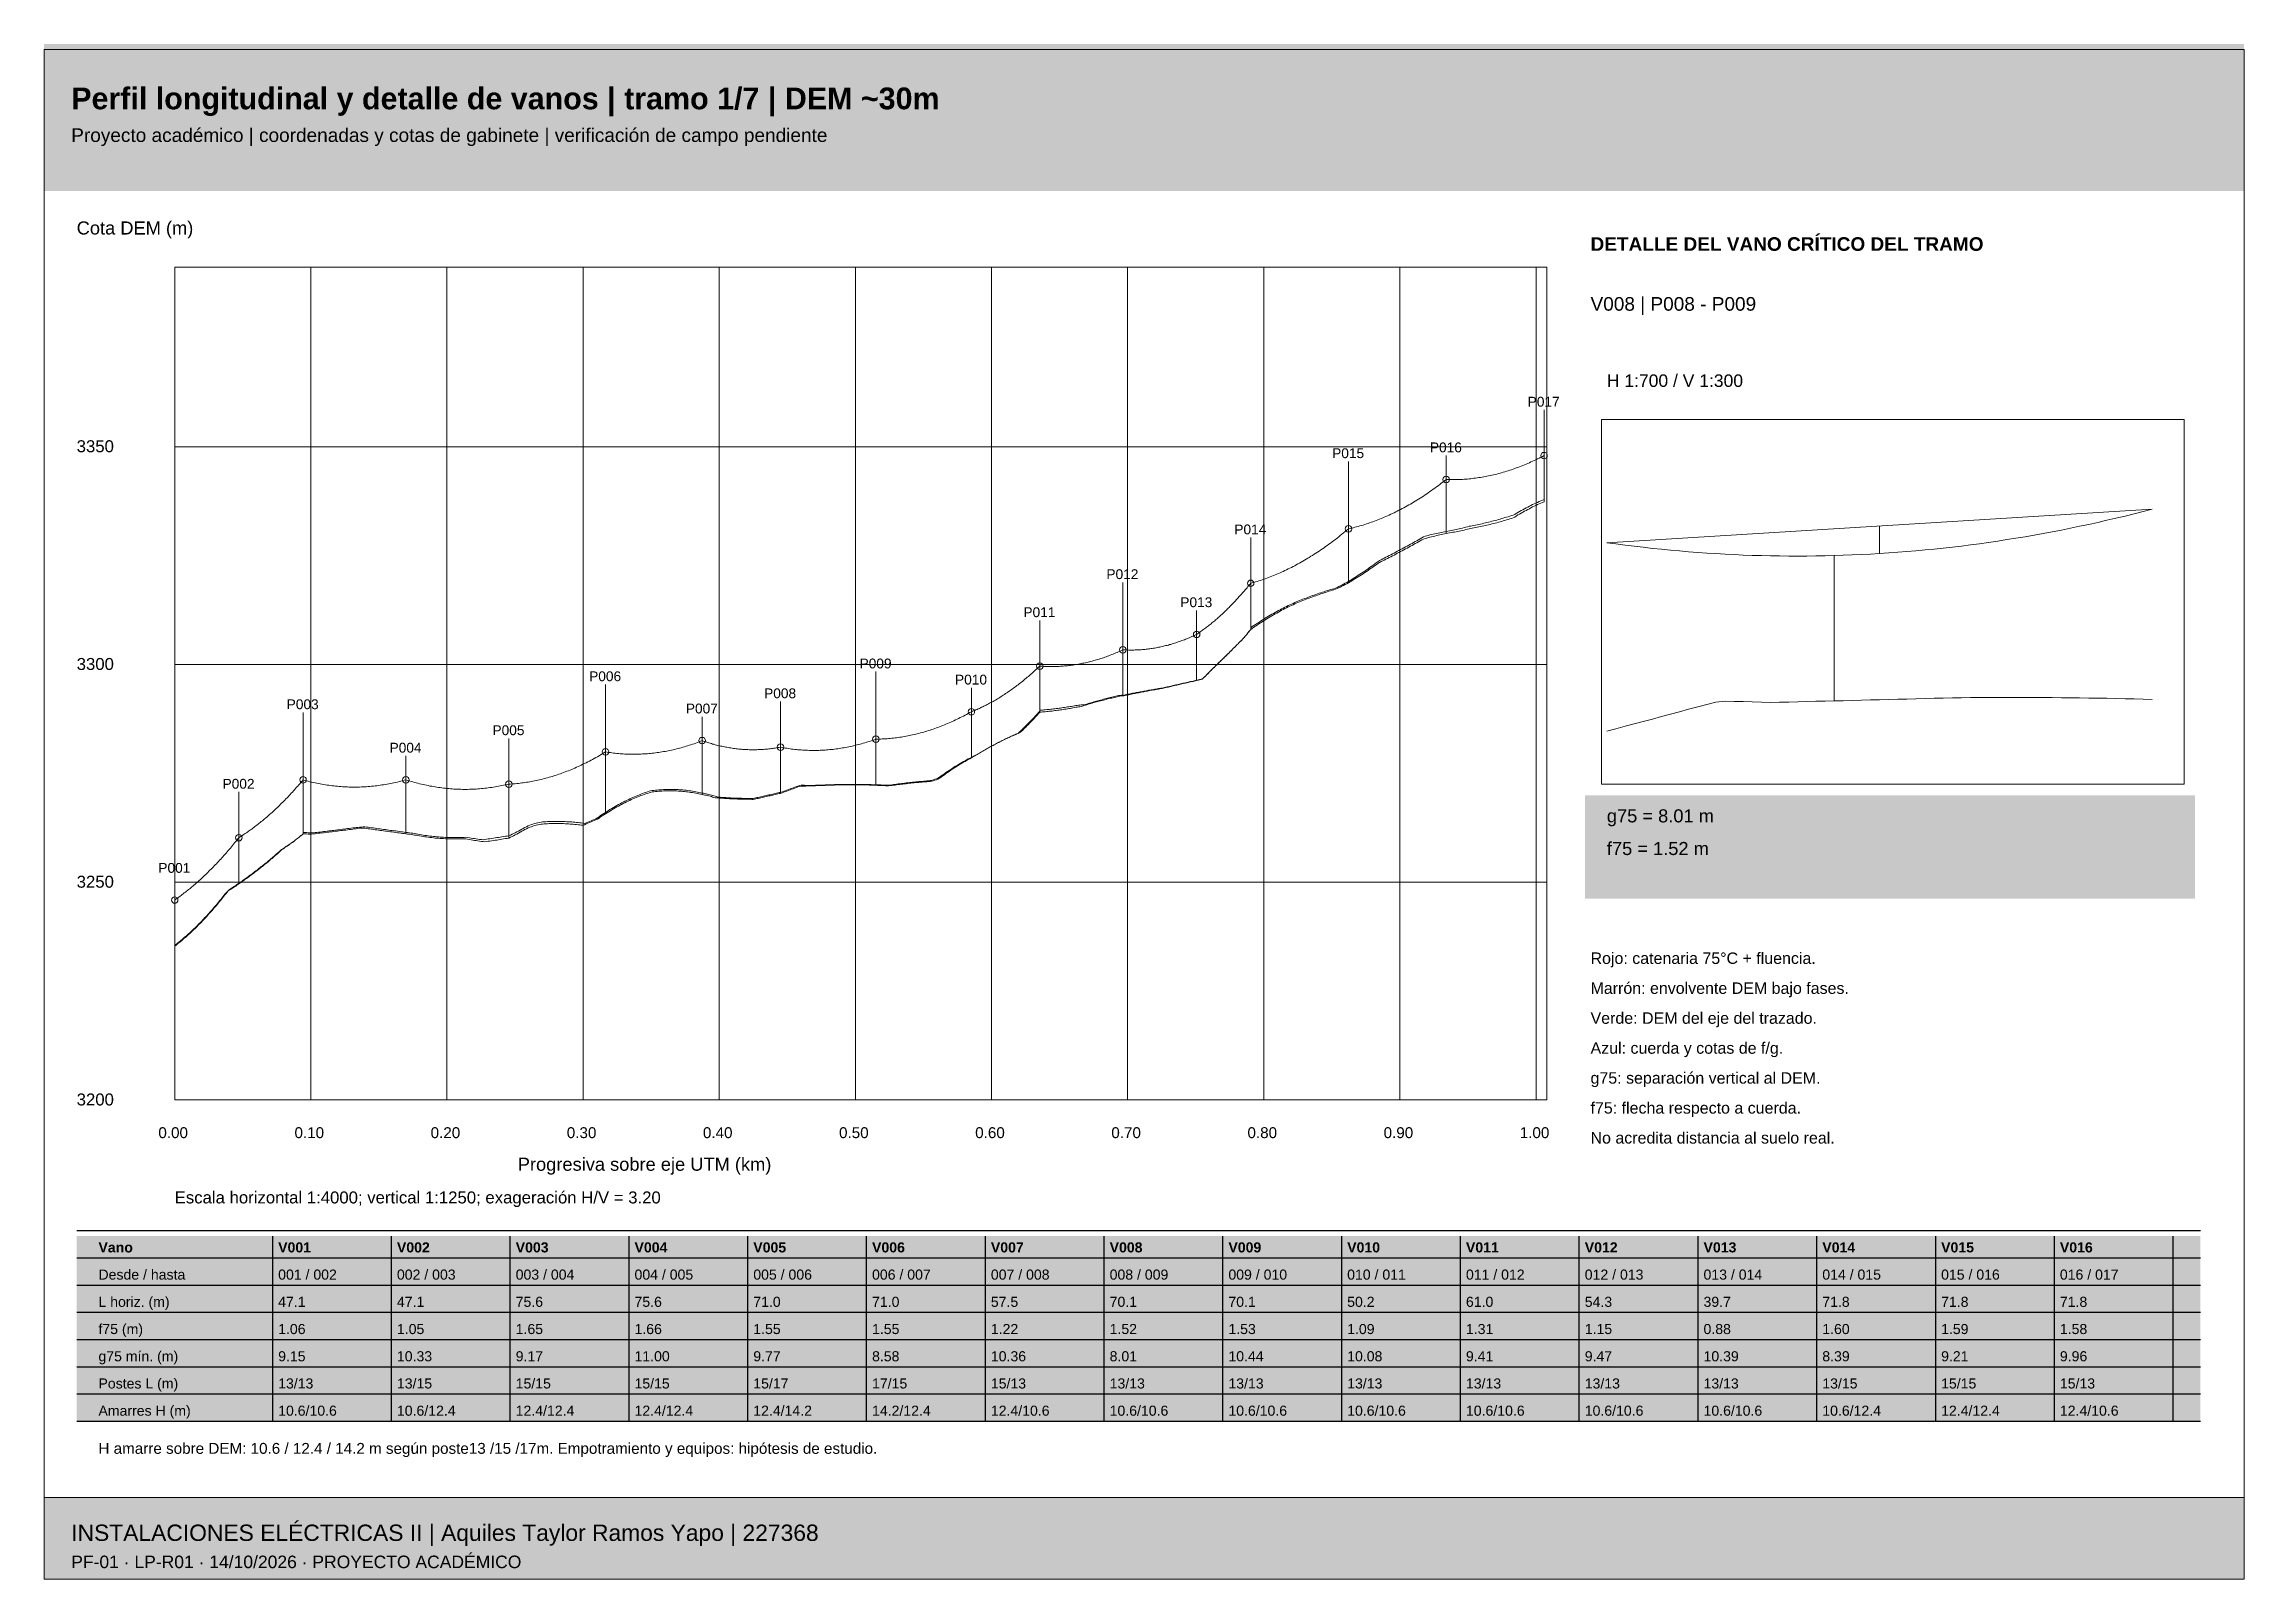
# Paper-space layout 'LP-PF-01' of a CAD drawing. Header units: metres, sheet in millimetres. Extents: x 8 to 412, y 8 to 290.
import ezdxf

# ---------------------------------------------------------------- set-up
doc = ezdxf.new("R2010")
doc.units = ezdxf.units.M
for name, color, linetype, lineweight, true_color in [('DETALLE', 7, 'Continuous', 13, 0x33434d), ('PERFIL_CONDUCTOR', 1, 'Continuous', 13, 0xc53643), ('PERFIL_TERRENO', 32, 'Continuous', 13, 0x976f49), ('PF_COTA', 5, 'Continuous', 0, 0x367db4), ('PF_EJE_DEM', 3, 'Continuous', 0, 0x53856e), ('PF_GRID', 8, 'Continuous', 0, 0xdee6ea), ('ROTULO', 7, 'Continuous', 13, 0x18364a)]:
    doc.layers.add(name, color=color, linetype=linetype, lineweight=lineweight, true_color=true_color)
doc.layers.add('PRESENTACION', color=7, linetype='Continuous')
doc.styles.add('Arial', font='arial.ttf')
doc.styles.add('Arial-Bold', font='arialbd.ttf')

psp = doc.layouts.new('LP-PF-01')

# ---------------------------------------------------------------- texts
at = {"layer": 'ROTULO', "true_color": 0x18364a, "style": 'Arial-Bold'}
for s, height, p in [('Perfil longitudinal y detalle de vanos | tramo 1/7 | DEM ~30m', 4, (13, 278)), ('DETALLE DEL VANO CRÍTICO DEL TRAMO', 2.5, (292, 252))]:
    psp.add_text(s, height=height, dxfattribs=at).set_placement(p)
at = {"layer": 'ROTULO', "true_color": 0x526b7b, "style": 'Arial'}
psp.add_text('Proyecto académico | coordenadas y cotas de gabinete | verificación de campo pendiente', height=2.5, dxfattribs=at).set_placement((13, 272))
at = {"layer": 'ROTULO'}
for s, height, style, p in [('Cota DEM (m)', 2.4, 'Arial', (14, 255)), ('V008 | P008 - P009', 2.5, 'Arial', (292, 241)), ('H 1:700 / V 1:300', 2.3, 'Arial', (295, 227)), ('P017', 1.8, 'Arial', (280.46, 223.38)), ('3350', 2.2, 'Arial', (14, 215)), ('P015', 1.8, 'Arial', (244.55, 213.92)), ('P016', 1.8, 'Arial', (262.5, 214.99)), ('P014', 1.8, 'Arial', (226.59, 199.92)), ('P012', 1.8, 'Arial', (203.1, 191.7)), ('P011', 1.8, 'Arial', (187.86, 184.71)), ('P013', 1.8, 'Arial', (216.67, 186.54)), ('3300', 2.2, 'Arial', (14, 175)), ('P006', 1.8, 'Arial', (108.11, 172.94)), ('P009', 1.8, 'Arial', (157.77, 175.29)), ('P010', 1.8, 'Arial', (175.3, 172.33)), ('P008', 1.8, 'Arial', (140.24, 169.81)), ('P003', 1.8, 'Arial', (52.57, 167.8)), ('P007', 1.8, 'Arial', (125.87, 167.02)), ('P004', 1.8, 'Arial', (71.46, 159.82)), ('P005', 1.8, 'Arial', (90.36, 163.03)), ('P002', 1.8, 'Arial', (40.79, 153.19)), ('g75 = 8.01 m', 2.4, 'Arial', (295, 147)), ('f75 = 1.52 m', 2.4, 'Arial', (295, 141)), ('P001', 1.8, 'Arial', (29, 137.74)), ('3250', 2.2, 'Arial', (14, 135)), ('Rojo: catenaria 75°C + fluencia.', 2.1, 'Arial', (292, 121)), ('Marrón: envolvente DEM bajo fases.', 2.1, 'Arial', (292, 115.5)), ('Verde: DEM del eje del trazado.', 2.1, 'Arial', (292, 110)), ('Azul: cuerda y cotas de f/g.', 2.1, 'Arial', (292, 104.5)), ('g75: separación vertical al DEM.', 2.1, 'Arial', (292, 99)), ('3200', 2.2, 'Arial', (14, 95)), ('f75: flecha respecto a cuerda.', 2.1, 'Arial', (292, 93.5)), ('0.00', 2, 'Arial', (29, 89)), ('0.10', 2, 'Arial', (54, 89)), ('0.20', 2, 'Arial', (79, 89)), ('0.30', 2, 'Arial', (104, 89)), ('0.40', 2, 'Arial', (129, 89)), ('0.50', 2, 'Arial', (154, 89)), ('0.60', 2, 'Arial', (179, 89)), ('0.70', 2, 'Arial', (204, 89)), ('0.80', 2, 'Arial', (229, 89)), ('0.90', 2, 'Arial', (254, 89)), ('1.00', 2, 'Arial', (279, 89)), ('No acredita distancia al suelo real.', 2.1, 'Arial', (292, 88)), ('Progresiva sobre eje UTM (km)', 2.4, 'Arial', (95, 83)), ('Escala horizontal 1:4000; vertical 1:1250; exageración H/V = 3.20', 2.2, 'Arial', (32, 77)), ('Vano', 1.85, 'Arial-Bold', (18, 68)), ('V001', 1.85, 'Arial-Bold', (51, 68)), ('V002', 1.85, 'Arial-Bold', (72.81, 68)), ('V003', 1.85, 'Arial-Bold', (94.62, 68)), ('V004', 1.85, 'Arial-Bold', (116.44, 68)), ('V005', 1.85, 'Arial-Bold', (138.25, 68)), ('V006', 1.85, 'Arial-Bold', (160.06, 68)), ('V007', 1.85, 'Arial-Bold', (181.88, 68)), ('V008', 1.85, 'Arial-Bold', (203.69, 68)), ('V009', 1.85, 'Arial-Bold', (225.5, 68)), ('V010', 1.85, 'Arial-Bold', (247.31, 68)), ('V011', 1.85, 'Arial-Bold', (269.12, 68)), ('V012', 1.85, 'Arial-Bold', (290.94, 68)), ('V013', 1.85, 'Arial-Bold', (312.75, 68)), ('V014', 1.85, 'Arial-Bold', (334.56, 68)), ('V015', 1.85, 'Arial-Bold', (356.38, 68)), ('V016', 1.85, 'Arial-Bold', (378.19, 68)), ('Desde / hasta', 1.85, 'Arial', (18, 63)), ('001 / 002', 1.85, 'Arial', (51, 63)), ('002 / 003', 1.85, 'Arial', (72.81, 63)), ('003 / 004', 1.85, 'Arial', (94.62, 63)), ('004 / 005', 1.85, 'Arial', (116.44, 63)), ('005 / 006', 1.85, 'Arial', (138.25, 63)), ('006 / 007', 1.85, 'Arial', (160.06, 63)), ('007 / 008', 1.85, 'Arial', (181.88, 63)), ('008 / 009', 1.85, 'Arial', (203.69, 63)), ('009 / 010', 1.85, 'Arial', (225.5, 63)), ('010 / 011', 1.85, 'Arial', (247.31, 63)), ('011 / 012', 1.85, 'Arial', (269.12, 63)), ('012 / 013', 1.85, 'Arial', (290.94, 63)), ('013 / 014', 1.85, 'Arial', (312.75, 63)), ('014 / 015', 1.85, 'Arial', (334.56, 63)), ('015 / 016', 1.85, 'Arial', (356.38, 63)), ('016 / 017', 1.85, 'Arial', (378.19, 63)), ('L horiz. (m)', 1.85, 'Arial', (18, 58)), ('47.1', 1.85, 'Arial', (51, 58)), ('47.1', 1.85, 'Arial', (72.81, 58)), ('75.6', 1.85, 'Arial', (94.62, 58)), ('75.6', 1.85, 'Arial', (116.44, 58)), ('71.0', 1.85, 'Arial', (138.25, 58)), ('71.0', 1.85, 'Arial', (160.06, 58)), ('57.5', 1.85, 'Arial', (181.88, 58)), ('70.1', 1.85, 'Arial', (203.69, 58)), ('70.1', 1.85, 'Arial', (225.5, 58)), ('50.2', 1.85, 'Arial', (247.31, 58)), ('61.0', 1.85, 'Arial', (269.12, 58)), ('54.3', 1.85, 'Arial', (290.94, 58)), ('39.7', 1.85, 'Arial', (312.75, 58)), ('71.8', 1.85, 'Arial', (334.56, 58)), ('71.8', 1.85, 'Arial', (356.38, 58)), ('71.8', 1.85, 'Arial', (378.19, 58)), ('f75 (m)', 1.85, 'Arial', (18, 53)), ('1.06', 1.85, 'Arial', (51, 53)), ('1.05', 1.85, 'Arial', (72.81, 53)), ('1.65', 1.85, 'Arial', (94.62, 53)), ('1.66', 1.85, 'Arial', (116.44, 53)), ('1.55', 1.85, 'Arial', (138.25, 53)), ('1.55', 1.85, 'Arial', (160.06, 53)), ('1.22', 1.85, 'Arial', (181.88, 53)), ('1.52', 1.85, 'Arial', (203.69, 53)), ('1.53', 1.85, 'Arial', (225.5, 53)), ('1.09', 1.85, 'Arial', (247.31, 53)), ('1.31', 1.85, 'Arial', (269.12, 53)), ('1.15', 1.85, 'Arial', (290.94, 53)), ('0.88', 1.85, 'Arial', (312.75, 53)), ('1.60', 1.85, 'Arial', (334.56, 53)), ('1.59', 1.85, 'Arial', (356.38, 53)), ('1.58', 1.85, 'Arial', (378.19, 53)), ('g75 mín. (m)', 1.85, 'Arial', (18, 48)), ('9.15', 1.85, 'Arial', (51, 48)), ('10.33', 1.85, 'Arial', (72.81, 48)), ('9.17', 1.85, 'Arial', (94.62, 48)), ('11.00', 1.85, 'Arial', (116.44, 48)), ('9.77', 1.85, 'Arial', (138.25, 48)), ('8.58', 1.85, 'Arial', (160.06, 48)), ('10.36', 1.85, 'Arial', (181.88, 48)), ('8.01', 1.85, 'Arial', (203.69, 48)), ('10.44', 1.85, 'Arial', (225.5, 48)), ('10.08', 1.85, 'Arial', (247.31, 48)), ('9.41', 1.85, 'Arial', (269.12, 48)), ('9.47', 1.85, 'Arial', (290.94, 48)), ('10.39', 1.85, 'Arial', (312.75, 48)), ('8.39', 1.85, 'Arial', (334.56, 48)), ('9.21', 1.85, 'Arial', (356.38, 48)), ('9.96', 1.85, 'Arial', (378.19, 48)), ('Postes L (m)', 1.85, 'Arial', (18, 43)), ('13/13', 1.85, 'Arial', (51, 43)), ('13/15', 1.85, 'Arial', (72.81, 43)), ('15/15', 1.85, 'Arial', (94.62, 43)), ('15/15', 1.85, 'Arial', (116.44, 43)), ('15/17', 1.85, 'Arial', (138.25, 43)), ('17/15', 1.85, 'Arial', (160.06, 43)), ('15/13', 1.85, 'Arial', (181.88, 43)), ('13/13', 1.85, 'Arial', (203.69, 43)), ('13/13', 1.85, 'Arial', (225.5, 43)), ('13/13', 1.85, 'Arial', (247.31, 43)), ('13/13', 1.85, 'Arial', (269.12, 43)), ('13/13', 1.85, 'Arial', (290.94, 43)), ('13/13', 1.85, 'Arial', (312.75, 43)), ('13/15', 1.85, 'Arial', (334.56, 43)), ('15/15', 1.85, 'Arial', (356.38, 43)), ('15/13', 1.85, 'Arial', (378.19, 43)), ('Amarres H (m)', 1.85, 'Arial', (18, 38)), ('10.6/10.6', 1.85, 'Arial', (51, 38)), ('10.6/12.4', 1.85, 'Arial', (72.81, 38)), ('12.4/12.4', 1.85, 'Arial', (94.62, 38)), ('12.4/12.4', 1.85, 'Arial', (116.44, 38)), ('12.4/14.2', 1.85, 'Arial', (138.25, 38)), ('14.2/12.4', 1.85, 'Arial', (160.06, 38)), ('12.4/10.6', 1.85, 'Arial', (181.88, 38)), ('10.6/10.6', 1.85, 'Arial', (203.69, 38)), ('10.6/10.6', 1.85, 'Arial', (225.5, 38)), ('10.6/10.6', 1.85, 'Arial', (247.31, 38)), ('10.6/10.6', 1.85, 'Arial', (269.12, 38)), ('10.6/10.6', 1.85, 'Arial', (290.94, 38)), ('10.6/10.6', 1.85, 'Arial', (312.75, 38)), ('10.6/12.4', 1.85, 'Arial', (334.56, 38)), ('12.4/12.4', 1.85, 'Arial', (356.38, 38)), ('12.4/10.6', 1.85, 'Arial', (378.19, 38)), ('H amarre sobre DEM: 10.6 / 12.4 / 14.2 m según poste13 /15 /17m. Empotramiento y equipos: hipótesis de estudio.', 2, 'Arial', (18, 31)), ('INSTALACIONES ELÉCTRICAS II | Aquiles Taylor Ramos Yapo | 227368', 3, 'Arial', (13, 15)), ('PF-01 · LP-R01 · 14/10/2026 · PROYECTO ACADÉMICO', 2.3, 'Arial', (13, 10))]:
    psp.add_text(s, height=height, dxfattribs=dict(at, style=style)).set_placement(p)

# ---------------------------------------------------------------- hatches: boundary and pattern name
at = {"layer": 'PRESENTACION', "true_color": 0xeef4f7}
for points in [[(8, 263), (412, 263), (412, 290), (8, 290)], [(291, 133), (403, 133), (403, 152), (291, 152)], [(8, 8), (412, 8), (412, 23), (8, 23)]]:
    psp.add_hatch(color=7, dxfattribs=at).paths.add_polyline_path(points)
at = {"layer": 'PRESENTACION', "true_color": 0x287d89}
psp.add_hatch(color=7, dxfattribs=at).paths.add_polyline_path([(8, 263), (11, 263), (11, 290), (8, 290)])
at = {"layer": 'PRESENTACION', "true_color": 0xe6eef2}
psp.add_hatch(color=7, dxfattribs=at).paths.add_polyline_path([(14, 64), (404, 64), (404, 71), (14, 71)])
at = {"layer": 'PRESENTACION', "true_color": 0xfff1d8}
psp.add_hatch(color=7, dxfattribs=at).paths.add_polyline_path([(202.69, 37), (224.5, 37), (224.5, 71), (202.69, 71)])
at = {"layer": 'PRESENTACION', "true_color": 0xf6f8fa}
psp.add_hatch(color=7, dxfattribs=at).paths.add_polyline_path([(14, 37), (404, 37), (404, 64), (14, 64)])

# ---------------------------------------------------------------- linework, layer by layer
at = {"layer": 'DETALLE'}
for p, q in [((283.46, 205.9), (283.46, 214.38)), ((265.5, 200.07), (265.5, 209.99)), ((247.55, 191), (247.55, 200.92)), ((229.59, 182.44), (229.59, 190.92)), ((206.1, 170.22), (206.1, 178.7)), ((219.67, 173.06), (219.67, 181.54)), ((190.86, 167.23), (190.86, 175.71)), ((178.3, 158.85), (178.3, 167.33)), ((128.87, 152.1), (128.87, 162.02)), ((160.77, 153.81), (160.77, 162.29)), ((111.11, 148.58), (111.11, 159.94)), ((143.24, 152.33), (143.24, 160.81)), ((55.57, 144.88), (55.57, 154.8)), ((74.46, 144.9), (74.46, 154.82)), ((93.36, 144.11), (93.36, 154.03)), ((43.79, 135.71), (43.79, 144.19)), ((32, 124.26), (32, 132.74))]:
    psp.add_line(p, q, dxfattribs=at)
for points in [[(32, 96), (284, 96), (284, 249), (32, 249)], [(294, 154), (401, 154), (401, 221), (294, 221)]]:
    psp.add_lwpolyline(points, close=True, dxfattribs=at)
for centre in [(283.46, 214.38), (265.5, 209.99), (247.55, 200.92), (229.59, 190.92), (219.67, 181.54), (206.1, 178.7), (190.86, 175.71), (178.3, 167.33), (128.87, 162.02), (160.77, 162.29), (111.11, 159.94), (143.24, 160.81), (55.57, 154.8), (74.46, 154.82), (93.36, 154.03), (43.79, 144.19), (32, 132.74)]:
    psp.add_circle(centre, 0.6, dxfattribs=at)
at = {"layer": 'PERFIL_CONDUCTOR'}
for points in [[(265.5, 209.99), (265.8, 209.98), (266.1, 209.97), (266.4, 209.97), (266.7, 209.97), (267, 209.97), (267.3, 209.97), (267.6, 209.98), (267.9, 209.99), (268.2, 210), (268.5, 210.02), (268.79, 210.04), (269.09, 210.06), (269.39, 210.08), (269.69, 210.11), (269.99, 210.14), (270.29, 210.17), (270.59, 210.21), (270.89, 210.24), (271.19, 210.28), (271.49, 210.33), (271.79, 210.37), (272.09, 210.42), (272.39, 210.48), (272.69, 210.53), (272.98, 210.59), (273.28, 210.65), (273.58, 210.71), (273.88, 210.78), (274.18, 210.85), (274.48, 210.92), (274.78, 210.99), (275.08, 211.07), (275.38, 211.15), (275.68, 211.23), (275.98, 211.32), (276.28, 211.41), (276.58, 211.5), (276.87, 211.59), (277.17, 211.69), (277.47, 211.79), (277.77, 211.89), (278.07, 212), (278.37, 212.11), (278.67, 212.22), (278.97, 212.33), (279.27, 212.45), (279.57, 212.57), (279.87, 212.69), (280.17, 212.81), (280.47, 212.94), (280.77, 213.07), (281.06, 213.21), (281.36, 213.34), (281.66, 213.48), (281.96, 213.62), (282.26, 213.77), (282.56, 213.92), (282.86, 214.07), (283.16, 214.22), (283.46, 214.38)], [(247.55, 200.92), (247.85, 200.99), (248.14, 201.06), (248.44, 201.13), (248.74, 201.21), (249.04, 201.29), (249.34, 201.37), (249.64, 201.46), (249.94, 201.54), (250.24, 201.63), (250.54, 201.73), (250.84, 201.82), (251.14, 201.92), (251.44, 202.02), (251.74, 202.13), (252.04, 202.23), (252.33, 202.34), (252.63, 202.46), (252.93, 202.57), (253.23, 202.69), (253.53, 202.81), (253.83, 202.94), (254.13, 203.06), (254.43, 203.19), (254.73, 203.33), (255.03, 203.46), (255.33, 203.6), (255.63, 203.74), (255.93, 203.88), (256.23, 204.03), (256.52, 204.18), (256.82, 204.33), (257.12, 204.49), (257.42, 204.65), (257.72, 204.81), (258.02, 204.97), (258.32, 205.14), (258.62, 205.31), (258.92, 205.48), (259.22, 205.65), (259.52, 205.83), (259.82, 206.01), (260.12, 206.19), (260.41, 206.38), (260.71, 206.57), (261.01, 206.76), (261.31, 206.96), (261.61, 207.15), (261.91, 207.36), (262.21, 207.56), (262.51, 207.77), (262.81, 207.97), (263.11, 208.19), (263.41, 208.4), (263.71, 208.62), (264.01, 208.84), (264.31, 209.06), (264.6, 209.29), (264.9, 209.52), (265.2, 209.75), (265.5, 209.99)], [(295, 198.38), (296.67, 198.15), (298.34, 197.93), (300.01, 197.72), (301.68, 197.53), (303.35, 197.34), (305.02, 197.17), (306.69, 197.01), (308.36, 196.86), (310.02, 196.72), (311.69, 196.59), (313.36, 196.47), (315.03, 196.37), (316.7, 196.27), (318.37, 196.19), (320.04, 196.12), (321.71, 196.06), (323.38, 196.01), (325.05, 195.97), (326.72, 195.94), (328.39, 195.93), (330.06, 195.92), (331.73, 195.93), (333.4, 195.95), (335.07, 195.98), (336.73, 196.02), (338.4, 196.07), (340.07, 196.13), (341.74, 196.21), (343.41, 196.29), (345.08, 196.39), (346.75, 196.5), (348.42, 196.62), (350.09, 196.75), (351.76, 196.89), (353.43, 197.05), (355.1, 197.21), (356.77, 197.39), (358.44, 197.57), (360.11, 197.77), (361.78, 197.98), (363.44, 198.2), (365.11, 198.44), (366.78, 198.68), (368.45, 198.94), (370.12, 199.2), (371.79, 199.48), (373.46, 199.77), (375.13, 200.07), (376.8, 200.38), (378.47, 200.71), (380.14, 201.04), (381.81, 201.39), (383.48, 201.74), (385.15, 202.11), (386.82, 202.49), (388.49, 202.88), (390.16, 203.28), (391.82, 203.7), (393.49, 204.12), (395.16, 204.56)], [(229.59, 190.92), (229.89, 191), (230.19, 191.09), (230.49, 191.17), (230.79, 191.27), (231.09, 191.36), (231.39, 191.46), (231.68, 191.56), (231.98, 191.66), (232.28, 191.77), (232.58, 191.88), (232.88, 191.99), (233.18, 192.1), (233.48, 192.22), (233.78, 192.34), (234.08, 192.46), (234.38, 192.59), (234.68, 192.72), (234.98, 192.85), (235.28, 192.98), (235.58, 193.12), (235.87, 193.26), (236.17, 193.4), (236.47, 193.55), (236.77, 193.69), (237.07, 193.84), (237.37, 194), (237.67, 194.15), (237.97, 194.31), (238.27, 194.48), (238.57, 194.64), (238.87, 194.81), (239.17, 194.98), (239.47, 195.15), (239.77, 195.33), (240.06, 195.51), (240.36, 195.69), (240.66, 195.88), (240.96, 196.06), (241.26, 196.26), (241.56, 196.45), (241.86, 196.65), (242.16, 196.84), (242.46, 197.05), (242.76, 197.25), (243.06, 197.46), (243.36, 197.67), (243.66, 197.88), (243.96, 198.1), (244.25, 198.32), (244.55, 198.54), (244.85, 198.77), (245.15, 198.99), (245.45, 199.23), (245.75, 199.46), (246.05, 199.7), (246.35, 199.94), (246.65, 200.18), (246.95, 200.42), (247.25, 200.67), (247.55, 200.92)], [(219.67, 181.54), (219.84, 181.66), (220.01, 181.77), (220.17, 181.88), (220.34, 182), (220.5, 182.11), (220.67, 182.23), (220.83, 182.35), (221, 182.47), (221.16, 182.59), (221.33, 182.72), (221.49, 182.84), (221.66, 182.97), (221.82, 183.1), (221.99, 183.23), (222.15, 183.36), (222.32, 183.5), (222.48, 183.63), (222.65, 183.77), (222.81, 183.91), (222.98, 184.05), (223.15, 184.19), (223.31, 184.33), (223.48, 184.48), (223.64, 184.62), (223.81, 184.77), (223.97, 184.92), (224.14, 185.07), (224.3, 185.22), (224.47, 185.37), (224.63, 185.53), (224.8, 185.69), (224.96, 185.84), (225.13, 186), (225.29, 186.17), (225.46, 186.33), (225.62, 186.49), (225.79, 186.66), (225.95, 186.83), (226.12, 187), (226.28, 187.17), (226.45, 187.34), (226.62, 187.51), (226.78, 187.69), (226.95, 187.87), (227.11, 188.05), (227.28, 188.23), (227.44, 188.41), (227.61, 188.59), (227.77, 188.78), (227.94, 188.96), (228.1, 189.15), (228.27, 189.34), (228.43, 189.53), (228.6, 189.72), (228.76, 189.92), (228.93, 190.12), (229.09, 190.31), (229.26, 190.51), (229.42, 190.71), (229.59, 190.92)], [(190.86, 175.71), (191.11, 175.69), (191.36, 175.68), (191.62, 175.66), (191.87, 175.65), (192.13, 175.64), (192.38, 175.64), (192.63, 175.63), (192.89, 175.63), (193.14, 175.63), (193.4, 175.63), (193.65, 175.64), (193.9, 175.64), (194.16, 175.65), (194.41, 175.66), (194.67, 175.68), (194.92, 175.69), (195.17, 175.71), (195.43, 175.73), (195.68, 175.76), (195.94, 175.78), (196.19, 175.81), (196.44, 175.84), (196.7, 175.87), (196.95, 175.91), (197.21, 175.94), (197.46, 175.98), (197.71, 176.03), (197.97, 176.07), (198.22, 176.12), (198.48, 176.16), (198.73, 176.22), (198.98, 176.27), (199.24, 176.32), (199.49, 176.38), (199.75, 176.44), (200, 176.5), (200.25, 176.57), (200.51, 176.64), (200.76, 176.71), (201.02, 176.78), (201.27, 176.85), (201.53, 176.93), (201.78, 177.01), (202.03, 177.09), (202.29, 177.17), (202.54, 177.26), (202.8, 177.35), (203.05, 177.44), (203.3, 177.53), (203.56, 177.62), (203.81, 177.72), (204.07, 177.82), (204.32, 177.92), (204.57, 178.03), (204.83, 178.14), (205.08, 178.24), (205.34, 178.36), (205.59, 178.47), (205.84, 178.59), (206.1, 178.7)], [(206.1, 178.7), (206.32, 178.69), (206.55, 178.68), (206.78, 178.67), (207, 178.67), (207.23, 178.66), (207.46, 178.66), (207.68, 178.66), (207.91, 178.66), (208.13, 178.66), (208.36, 178.67), (208.59, 178.67), (208.81, 178.68), (209.04, 178.7), (209.27, 178.71), (209.49, 178.72), (209.72, 178.74), (209.94, 178.76), (210.17, 178.78), (210.4, 178.81), (210.62, 178.83), (210.85, 178.86), (211.08, 178.89), (211.3, 178.92), (211.53, 178.96), (211.75, 178.99), (211.98, 179.03), (212.21, 179.07), (212.43, 179.11), (212.66, 179.16), (212.89, 179.2), (213.11, 179.25), (213.34, 179.3), (213.57, 179.35), (213.79, 179.41), (214.02, 179.47), (214.24, 179.52), (214.47, 179.58), (214.7, 179.65), (214.92, 179.71), (215.15, 179.78), (215.38, 179.85), (215.6, 179.92), (215.83, 179.99), (216.05, 180.07), (216.28, 180.14), (216.51, 180.22), (216.73, 180.3), (216.96, 180.39), (217.19, 180.47), (217.41, 180.56), (217.64, 180.65), (217.86, 180.74), (218.09, 180.83), (218.32, 180.93), (218.54, 181.03), (218.77, 181.13), (219, 181.23), (219.22, 181.33), (219.45, 181.44), (219.67, 181.54)], [(178.3, 167.33), (178.51, 167.41), (178.72, 167.5), (178.93, 167.58), (179.14, 167.67), (179.35, 167.76), (179.56, 167.85), (179.77, 167.95), (179.98, 168.04), (180.18, 168.14), (180.39, 168.24), (180.6, 168.34), (180.81, 168.45), (181.02, 168.55), (181.23, 168.66), (181.44, 168.77), (181.65, 168.88), (181.86, 169), (182.07, 169.11), (182.28, 169.23), (182.49, 169.35), (182.7, 169.47), (182.9, 169.59), (183.11, 169.72), (183.32, 169.85), (183.53, 169.97), (183.74, 170.1), (183.95, 170.24), (184.16, 170.37), (184.37, 170.51), (184.58, 170.65), (184.79, 170.79), (185, 170.93), (185.21, 171.08), (185.42, 171.22), (185.62, 171.37), (185.83, 171.52), (186.04, 171.67), (186.25, 171.83), (186.46, 171.98), (186.67, 172.14), (186.88, 172.3), (187.09, 172.46), (187.3, 172.63), (187.51, 172.79), (187.72, 172.96), (187.93, 173.13), (188.14, 173.3), (188.34, 173.48), (188.55, 173.65), (188.76, 173.83), (188.97, 174.01), (189.18, 174.19), (189.39, 174.37), (189.6, 174.56), (189.81, 174.75), (190.02, 174.94), (190.23, 175.13), (190.44, 175.32), (190.65, 175.52), (190.86, 175.71)], [(160.77, 162.29), (161.07, 162.3), (161.36, 162.3), (161.65, 162.31), (161.94, 162.33), (162.23, 162.34), (162.53, 162.36), (162.82, 162.38), (163.11, 162.4), (163.4, 162.43), (163.69, 162.45), (163.99, 162.49), (164.28, 162.52), (164.57, 162.56), (164.86, 162.59), (165.16, 162.64), (165.45, 162.68), (165.74, 162.73), (166.03, 162.78), (166.32, 162.83), (166.62, 162.89), (166.91, 162.94), (167.2, 163), (167.49, 163.07), (167.78, 163.13), (168.08, 163.2), (168.37, 163.27), (168.66, 163.35), (168.95, 163.43), (169.25, 163.51), (169.54, 163.59), (169.83, 163.67), (170.12, 163.76), (170.41, 163.85), (170.71, 163.94), (171, 164.04), (171.29, 164.14), (171.58, 164.24), (171.87, 164.35), (172.17, 164.45), (172.46, 164.56), (172.75, 164.67), (173.04, 164.79), (173.34, 164.91), (173.63, 165.03), (173.92, 165.15), (174.21, 165.28), (174.5, 165.41), (174.8, 165.54), (175.09, 165.67), (175.38, 165.81), (175.67, 165.95), (175.96, 166.09), (176.26, 166.24), (176.55, 166.38), (176.84, 166.53), (177.13, 166.69), (177.43, 166.84), (177.72, 167), (178.01, 167.16), (178.3, 167.33)], [(111.11, 159.94), (111.41, 159.9), (111.7, 159.85), (112, 159.81), (112.3, 159.77), (112.59, 159.74), (112.89, 159.7), (113.18, 159.67), (113.48, 159.65), (113.78, 159.62), (114.07, 159.6), (114.37, 159.58), (114.66, 159.56), (114.96, 159.55), (115.25, 159.54), (115.55, 159.53), (115.85, 159.53), (116.14, 159.52), (116.44, 159.52), (116.73, 159.53), (117.03, 159.53), (117.33, 159.54), (117.62, 159.55), (117.92, 159.57), (118.21, 159.58), (118.51, 159.6), (118.81, 159.62), (119.1, 159.65), (119.4, 159.68), (119.69, 159.71), (119.99, 159.74), (120.29, 159.78), (120.58, 159.82), (120.88, 159.86), (121.17, 159.9), (121.47, 159.95), (121.77, 160), (122.06, 160.05), (122.36, 160.1), (122.65, 160.16), (122.95, 160.22), (123.25, 160.29), (123.54, 160.35), (123.84, 160.42), (124.13, 160.49), (124.43, 160.57), (124.72, 160.64), (125.02, 160.72), (125.32, 160.81), (125.61, 160.89), (125.91, 160.98), (126.2, 161.07), (126.5, 161.17), (126.8, 161.26), (127.09, 161.36), (127.39, 161.46), (127.68, 161.57), (127.98, 161.68), (128.28, 161.79), (128.57, 161.9), (128.87, 162.02)], [(128.87, 162.02), (129.11, 161.93), (129.35, 161.85), (129.59, 161.77), (129.83, 161.69), (130.07, 161.62), (130.31, 161.54), (130.55, 161.47), (130.78, 161.4), (131.02, 161.34), (131.26, 161.27), (131.5, 161.21), (131.74, 161.15), (131.98, 161.09), (132.22, 161.03), (132.46, 160.98), (132.7, 160.93), (132.94, 160.88), (133.18, 160.83), (133.42, 160.79), (133.66, 160.74), (133.9, 160.7), (134.14, 160.67), (134.38, 160.63), (134.62, 160.6), (134.86, 160.56), (135.1, 160.53), (135.34, 160.51), (135.58, 160.48), (135.82, 160.46), (136.06, 160.44), (136.3, 160.42), (136.54, 160.4), (136.78, 160.39), (137.01, 160.37), (137.25, 160.36), (137.49, 160.35), (137.73, 160.35), (137.97, 160.34), (138.21, 160.34), (138.45, 160.34), (138.69, 160.35), (138.93, 160.35), (139.17, 160.36), (139.41, 160.37), (139.65, 160.38), (139.89, 160.39), (140.13, 160.41), (140.37, 160.43), (140.61, 160.45), (140.85, 160.47), (141.09, 160.49), (141.33, 160.52), (141.57, 160.55), (141.81, 160.58), (142.05, 160.61), (142.29, 160.65), (142.53, 160.69), (142.77, 160.73), (143.01, 160.77), (143.24, 160.81)], [(143.24, 160.81), (143.54, 160.76), (143.83, 160.7), (144.12, 160.65), (144.41, 160.61), (144.71, 160.56), (145, 160.52), (145.29, 160.48), (145.58, 160.45), (145.87, 160.41), (146.17, 160.38), (146.46, 160.35), (146.75, 160.33), (147.04, 160.31), (147.33, 160.29), (147.63, 160.27), (147.92, 160.25), (148.21, 160.24), (148.5, 160.23), (148.8, 160.23), (149.09, 160.22), (149.38, 160.22), (149.67, 160.22), (149.96, 160.23), (150.26, 160.23), (150.55, 160.24), (150.84, 160.26), (151.13, 160.27), (151.42, 160.29), (151.72, 160.31), (152.01, 160.33), (152.3, 160.36), (152.59, 160.39), (152.89, 160.42), (153.18, 160.45), (153.47, 160.49), (153.76, 160.53), (154.05, 160.57), (154.35, 160.62), (154.64, 160.67), (154.93, 160.72), (155.22, 160.77), (155.51, 160.82), (155.81, 160.88), (156.1, 160.94), (156.39, 161.01), (156.68, 161.08), (156.98, 161.14), (157.27, 161.22), (157.56, 161.29), (157.85, 161.37), (158.14, 161.45), (158.44, 161.53), (158.73, 161.62), (159.02, 161.71), (159.31, 161.8), (159.6, 161.89), (159.9, 161.99), (160.19, 162.09), (160.48, 162.19), (160.77, 162.29)], [(93.36, 154.03), (93.65, 154.04), (93.95, 154.06), (94.24, 154.09), (94.54, 154.11), (94.84, 154.14), (95.13, 154.17), (95.43, 154.21), (95.72, 154.24), (96.02, 154.28), (96.31, 154.32), (96.61, 154.37), (96.91, 154.41), (97.2, 154.47), (97.5, 154.52), (97.79, 154.57), (98.09, 154.63), (98.39, 154.69), (98.68, 154.76), (98.98, 154.82), (99.27, 154.89), (99.57, 154.97), (99.87, 155.04), (100.16, 155.12), (100.46, 155.2), (100.75, 155.28), (101.05, 155.37), (101.35, 155.46), (101.64, 155.55), (101.94, 155.64), (102.23, 155.74), (102.53, 155.84), (102.83, 155.94), (103.12, 156.05), (103.42, 156.16), (103.71, 156.27), (104.01, 156.38), (104.31, 156.5), (104.6, 156.62), (104.9, 156.74), (105.19, 156.86), (105.49, 156.99), (105.78, 157.12), (106.08, 157.25), (106.38, 157.39), (106.67, 157.53), (106.97, 157.67), (107.26, 157.81), (107.56, 157.96), (107.86, 158.11), (108.15, 158.26), (108.45, 158.42), (108.74, 158.58), (109.04, 158.74), (109.34, 158.9), (109.63, 159.07), (109.93, 159.24), (110.22, 159.41), (110.52, 159.58), (110.82, 159.76), (111.11, 159.94)], [(43.79, 144.19), (43.98, 144.31), (44.18, 144.44), (44.38, 144.56), (44.57, 144.69), (44.77, 144.82), (44.97, 144.95), (45.16, 145.09), (45.36, 145.22), (45.55, 145.36), (45.75, 145.5), (45.95, 145.64), (46.14, 145.78), (46.34, 145.92), (46.54, 146.07), (46.73, 146.22), (46.93, 146.37), (47.13, 146.52), (47.32, 146.67), (47.52, 146.83), (47.72, 146.98), (47.91, 147.14), (48.11, 147.3), (48.3, 147.47), (48.5, 147.63), (48.7, 147.8), (48.89, 147.97), (49.09, 148.14), (49.29, 148.31), (49.48, 148.48), (49.68, 148.66), (49.88, 148.84), (50.07, 149.02), (50.27, 149.2), (50.47, 149.38), (50.66, 149.56), (50.86, 149.75), (51.06, 149.94), (51.25, 150.13), (51.45, 150.32), (51.64, 150.52), (51.84, 150.71), (52.04, 150.91), (52.23, 151.11), (52.43, 151.31), (52.63, 151.52), (52.82, 151.72), (53.02, 151.93), (53.22, 152.14), (53.41, 152.35), (53.61, 152.57), (53.81, 152.78), (54, 153), (54.2, 153.22), (54.39, 153.44), (54.59, 153.66), (54.79, 153.89), (54.98, 154.11), (55.18, 154.34), (55.38, 154.57), (55.57, 154.8)], [(55.57, 154.8), (55.89, 154.72), (56.2, 154.63), (56.52, 154.55), (56.83, 154.48), (57.15, 154.4), (57.46, 154.33), (57.78, 154.26), (58.09, 154.19), (58.41, 154.13), (58.72, 154.07), (59.04, 154.01), (59.35, 153.96), (59.67, 153.91), (59.98, 153.86), (60.3, 153.81), (60.61, 153.77), (60.93, 153.73), (61.24, 153.7), (61.56, 153.66), (61.87, 153.63), (62.19, 153.6), (62.5, 153.58), (62.81, 153.56), (63.13, 153.54), (63.44, 153.52), (63.76, 153.51), (64.07, 153.5), (64.39, 153.49), (64.7, 153.49), (65.02, 153.49), (65.33, 153.49), (65.65, 153.49), (65.96, 153.5), (66.28, 153.51), (66.59, 153.52), (66.91, 153.54), (67.22, 153.56), (67.54, 153.58), (67.85, 153.61), (68.17, 153.64), (68.48, 153.67), (68.8, 153.7), (69.11, 153.74), (69.43, 153.78), (69.74, 153.82), (70.06, 153.87), (70.37, 153.91), (70.69, 153.97), (71, 154.02), (71.32, 154.08), (71.63, 154.14), (71.95, 154.2), (72.26, 154.27), (72.58, 154.34), (72.89, 154.41), (73.21, 154.49), (73.52, 154.56), (73.83, 154.64), (74.15, 154.73), (74.46, 154.82)], [(74.46, 154.82), (74.78, 154.72), (75.09, 154.62), (75.41, 154.52), (75.72, 154.43), (76.04, 154.35), (76.35, 154.26), (76.67, 154.18), (76.98, 154.1), (77.3, 154.02), (77.61, 153.95), (77.93, 153.88), (78.24, 153.81), (78.56, 153.75), (78.87, 153.68), (79.19, 153.63), (79.5, 153.57), (79.82, 153.52), (80.13, 153.47), (80.45, 153.42), (80.76, 153.38), (81.08, 153.33), (81.39, 153.3), (81.71, 153.26), (82.02, 153.23), (82.34, 153.2), (82.65, 153.17), (82.97, 153.15), (83.28, 153.13), (83.6, 153.11), (83.91, 153.1), (84.22, 153.09), (84.54, 153.08), (84.85, 153.07), (85.17, 153.07), (85.48, 153.07), (85.8, 153.07), (86.11, 153.08), (86.43, 153.09), (86.74, 153.1), (87.06, 153.11), (87.37, 153.13), (87.69, 153.15), (88, 153.17), (88.32, 153.2), (88.63, 153.23), (88.95, 153.26), (89.26, 153.3), (89.58, 153.34), (89.89, 153.38), (90.21, 153.42), (90.52, 153.47), (90.84, 153.52), (91.15, 153.57), (91.47, 153.63), (91.78, 153.69), (92.1, 153.75), (92.41, 153.81), (92.73, 153.88), (93.04, 153.95), (93.36, 154.03)], [(32, 132.74), (32.2, 132.88), (32.39, 133.01), (32.59, 133.15), (32.79, 133.29), (32.98, 133.44), (33.18, 133.58), (33.38, 133.73), (33.57, 133.88), (33.77, 134.03), (33.96, 134.18), (34.16, 134.34), (34.36, 134.49), (34.55, 134.65), (34.75, 134.81), (34.95, 134.97), (35.14, 135.14), (35.34, 135.3), (35.54, 135.47), (35.73, 135.64), (35.93, 135.81), (36.13, 135.98), (36.32, 136.16), (36.52, 136.33), (36.71, 136.51), (36.91, 136.69), (37.11, 136.87), (37.3, 137.06), (37.5, 137.24), (37.7, 137.43), (37.89, 137.62), (38.09, 137.81), (38.29, 138.01), (38.48, 138.2), (38.68, 138.4), (38.88, 138.6), (39.07, 138.8), (39.27, 139), (39.46, 139.21), (39.66, 139.41), (39.86, 139.62), (40.05, 139.83), (40.25, 140.04), (40.45, 140.26), (40.64, 140.47), (40.84, 140.69), (41.04, 140.91), (41.23, 141.13), (41.43, 141.36), (41.63, 141.58), (41.82, 141.81), (42.02, 142.04), (42.22, 142.27), (42.41, 142.51), (42.61, 142.74), (42.8, 142.98), (43, 143.22), (43.2, 143.46), (43.39, 143.7), (43.59, 143.95), (43.79, 144.19)]]:
    psp.add_lwpolyline(points, dxfattribs=at)
at = {"layer": 'PERFIL_TERRENO'}
for points in [[(265.5, 200.46), (265.8, 200.51), (266.1, 200.57), (266.4, 200.62), (266.7, 200.67), (267, 200.72), (267.3, 200.78), (267.6, 200.85), (267.9, 200.92), (268.2, 200.99), (268.5, 201.07), (268.79, 201.15), (269.09, 201.22), (269.39, 201.3), (269.69, 201.39), (269.99, 201.44), (270.29, 201.5), (270.59, 201.56), (270.89, 201.62), (271.19, 201.68), (271.49, 201.74), (271.79, 201.81), (272.09, 201.87), (272.39, 201.94), (272.69, 202.01), (272.98, 202.08), (273.28, 202.15), (273.58, 202.23), (273.88, 202.31), (274.18, 202.38), (274.48, 202.46), (274.78, 202.54), (275.08, 202.63), (275.38, 202.71), (275.68, 202.8), (275.98, 202.89), (276.28, 202.98), (276.58, 203.07), (276.87, 203.16), (277.17, 203.26), (277.47, 203.35), (277.77, 203.45), (278.07, 203.58), (278.37, 203.76), (278.67, 203.93), (278.97, 204.11), (279.27, 204.28), (279.57, 204.44), (279.87, 204.61), (280.17, 204.77), (280.47, 204.92), (280.77, 205.08), (281.06, 205.23), (281.36, 205.37), (281.66, 205.52), (281.96, 205.66), (282.26, 205.79), (282.56, 205.93), (282.86, 206.06), (283.16, 206.18), (283.46, 206.31)], [(247.55, 191.27), (247.85, 191.45), (248.14, 191.64), (248.44, 191.82), (248.74, 192.01), (249.04, 192.19), (249.34, 192.39), (249.64, 192.58), (249.94, 192.78), (250.24, 192.98), (250.54, 193.18), (250.84, 193.38), (251.14, 193.59), (251.44, 193.8), (251.74, 194.01), (252.04, 194.22), (252.33, 194.44), (252.63, 194.66), (252.93, 194.88), (253.23, 195.11), (253.53, 195.26), (253.83, 195.41), (254.13, 195.56), (254.43, 195.71), (254.73, 195.86), (255.03, 196.02), (255.33, 196.17), (255.63, 196.33), (255.93, 196.48), (256.23, 196.64), (256.52, 196.8), (256.82, 196.96), (257.12, 197.11), (257.42, 197.28), (257.72, 197.44), (258.02, 197.6), (258.32, 197.76), (258.62, 197.92), (258.92, 198.09), (259.22, 198.25), (259.52, 198.42), (259.82, 198.59), (260.12, 198.75), (260.41, 198.92), (260.71, 199.09), (261.01, 199.26), (261.31, 199.43), (261.61, 199.57), (261.91, 199.65), (262.21, 199.72), (262.51, 199.8), (262.81, 199.87), (263.11, 199.94), (263.41, 200.01), (263.71, 200.08), (264.01, 200.15), (264.31, 200.21), (264.6, 200.28), (264.9, 200.34), (265.2, 200.4), (265.5, 200.46)], [(229.59, 182.75), (229.89, 182.96), (230.19, 183.16), (230.49, 183.36), (230.79, 183.56), (231.09, 183.75), (231.39, 183.95), (231.68, 184.14), (231.98, 184.33), (232.28, 184.51), (232.58, 184.69), (232.88, 184.87), (233.18, 185.05), (233.48, 185.23), (233.78, 185.4), (234.08, 185.57), (234.38, 185.73), (234.68, 185.9), (234.98, 186.06), (235.28, 186.22), (235.58, 186.38), (235.87, 186.53), (236.17, 186.69), (236.47, 186.84), (236.77, 186.98), (237.07, 187.11), (237.37, 187.24), (237.67, 187.37), (237.97, 187.5), (238.27, 187.62), (238.57, 187.74), (238.87, 187.87), (239.17, 187.98), (239.47, 188.1), (239.77, 188.22), (240.06, 188.33), (240.36, 188.45), (240.66, 188.56), (240.96, 188.67), (241.26, 188.77), (241.56, 188.88), (241.86, 188.98), (242.16, 189.09), (242.46, 189.19), (242.76, 189.29), (243.06, 189.38), (243.36, 189.48), (243.66, 189.57), (243.96, 189.67), (244.25, 189.76), (244.55, 189.85), (244.85, 189.93), (245.15, 190.04), (245.45, 190.18), (245.75, 190.31), (246.05, 190.45), (246.35, 190.6), (246.65, 190.75), (246.95, 190.92), (247.25, 191.1), (247.55, 191.27)], [(219.67, 173.11), (219.84, 173.15), (220.01, 173.19), (220.17, 173.24), (220.34, 173.28), (220.5, 173.32), (220.67, 173.37), (220.83, 173.46), (221, 173.62), (221.16, 173.79), (221.33, 173.95), (221.49, 174.12), (221.66, 174.28), (221.82, 174.45), (221.99, 174.61), (222.15, 174.78), (222.32, 174.94), (222.48, 175.1), (222.65, 175.27), (222.81, 175.43), (222.98, 175.59), (223.15, 175.76), (223.31, 175.92), (223.48, 176.08), (223.64, 176.24), (223.81, 176.41), (223.97, 176.57), (224.14, 176.73), (224.3, 176.89), (224.47, 177.05), (224.63, 177.21), (224.8, 177.37), (224.96, 177.53), (225.13, 177.69), (225.29, 177.85), (225.46, 178.01), (225.62, 178.17), (225.79, 178.33), (225.95, 178.5), (226.12, 178.66), (226.28, 178.83), (226.45, 179), (226.62, 179.16), (226.78, 179.33), (226.95, 179.5), (227.11, 179.66), (227.28, 179.83), (227.44, 180), (227.61, 180.16), (227.77, 180.33), (227.94, 180.5), (228.1, 180.66), (228.27, 180.83), (228.43, 181), (228.6, 181.19), (228.76, 181.4), (228.93, 181.61), (229.09, 181.83), (229.26, 182.04), (229.42, 182.25), (229.59, 182.46)], [(190.86, 167.6), (191.11, 167.62), (191.36, 167.64), (191.62, 167.66), (191.87, 167.69), (192.13, 167.71), (192.38, 167.74), (192.63, 167.76), (192.89, 167.79), (193.14, 167.82), (193.4, 167.85), (193.65, 167.88), (193.9, 167.91), (194.16, 167.94), (194.41, 167.97), (194.67, 168.01), (194.92, 168.04), (195.17, 168.08), (195.43, 168.12), (195.68, 168.16), (195.94, 168.2), (196.19, 168.24), (196.44, 168.28), (196.7, 168.32), (196.95, 168.37), (197.21, 168.41), (197.46, 168.46), (197.71, 168.49), (197.97, 168.52), (198.22, 168.54), (198.48, 168.57), (198.73, 168.59), (198.98, 168.62), (199.24, 168.65), (199.49, 168.73), (199.75, 168.81), (200, 168.89), (200.25, 168.97), (200.51, 169.04), (200.76, 169.12), (201.02, 169.19), (201.27, 169.26), (201.53, 169.34), (201.78, 169.41), (202.03, 169.48), (202.29, 169.54), (202.54, 169.61), (202.8, 169.68), (203.05, 169.74), (203.3, 169.81), (203.56, 169.87), (203.81, 169.93), (204.07, 169.99), (204.32, 170.05), (204.57, 170.11), (204.83, 170.17), (205.08, 170.22), (205.34, 170.28), (205.59, 170.34), (205.84, 170.35), (206.1, 170.36)], [(206.1, 170.34), (206.32, 170.39), (206.55, 170.44), (206.78, 170.48), (207, 170.53), (207.23, 170.57), (207.46, 170.62), (207.68, 170.66), (207.91, 170.71), (208.13, 170.75), (208.36, 170.79), (208.59, 170.84), (208.81, 170.88), (209.04, 170.92), (209.27, 170.97), (209.49, 171.01), (209.72, 171.05), (209.94, 171.09), (210.17, 171.13), (210.4, 171.17), (210.62, 171.22), (210.85, 171.26), (211.08, 171.3), (211.3, 171.34), (211.53, 171.38), (211.75, 171.41), (211.98, 171.45), (212.21, 171.49), (212.43, 171.53), (212.66, 171.57), (212.89, 171.61), (213.11, 171.64), (213.34, 171.68), (213.57, 171.72), (213.79, 171.77), (214.02, 171.83), (214.24, 171.88), (214.47, 171.93), (214.7, 171.98), (214.92, 172.03), (215.15, 172.08), (215.38, 172.14), (215.6, 172.19), (215.83, 172.24), (216.05, 172.29), (216.28, 172.34), (216.51, 172.4), (216.73, 172.45), (216.96, 172.5), (217.19, 172.55), (217.41, 172.6), (217.64, 172.66), (217.86, 172.71), (218.09, 172.76), (218.32, 172.81), (218.54, 172.86), (218.77, 172.91), (219, 172.97), (219.22, 173.02), (219.45, 173.07), (219.67, 173.12)], [(295, 163.75), (296.67, 164.2), (298.34, 164.65), (300.01, 165.09), (301.68, 165.54), (303.35, 165.99), (305.02, 166.43), (306.69, 166.88), (308.36, 167.33), (310.02, 167.77), (311.69, 168.22), (313.36, 168.67), (315.03, 169.11), (316.7, 169.24), (318.37, 169.23), (320.04, 169.2), (321.71, 169.16), (323.38, 169.1), (325.05, 169.03), (326.72, 169.07), (328.39, 169.11), (330.06, 169.15), (331.73, 169.2), (333.4, 169.24), (335.07, 169.28), (336.73, 169.32), (338.4, 169.36), (340.07, 169.41), (341.74, 169.45), (343.41, 169.49), (345.08, 169.53), (346.75, 169.58), (348.42, 169.62), (350.09, 169.66), (351.76, 169.7), (353.43, 169.74), (355.1, 169.79), (356.77, 169.83), (358.44, 169.87), (360.11, 169.91), (361.78, 169.95), (363.44, 169.96), (365.11, 169.97), (366.78, 169.97), (368.45, 169.97), (370.12, 169.97), (371.79, 169.96), (373.46, 169.95), (375.13, 169.94), (376.8, 169.93), (378.47, 169.91), (380.14, 169.89), (381.81, 169.87), (383.48, 169.85), (385.15, 169.82), (386.82, 169.79), (388.49, 169.76), (390.16, 169.72), (391.82, 169.68), (393.49, 169.64), (395.16, 169.59)], [(178.3, 158.89), (178.51, 159.01), (178.72, 159.14), (178.93, 159.26), (179.14, 159.37), (179.35, 159.49), (179.56, 159.6), (179.77, 159.72), (179.98, 159.85), (180.18, 159.97), (180.39, 160.1), (180.6, 160.22), (180.81, 160.34), (181.02, 160.46), (181.23, 160.58), (181.44, 160.7), (181.65, 160.82), (181.86, 160.93), (182.07, 161.05), (182.28, 161.16), (182.49, 161.27), (182.7, 161.38), (182.9, 161.49), (183.11, 161.6), (183.32, 161.71), (183.53, 161.82), (183.74, 161.92), (183.95, 162.02), (184.16, 162.13), (184.37, 162.23), (184.58, 162.33), (184.79, 162.43), (185, 162.53), (185.21, 162.62), (185.42, 162.72), (185.62, 162.81), (185.83, 162.91), (186.04, 163), (186.25, 163.09), (186.46, 163.18), (186.67, 163.27), (186.88, 163.35), (187.09, 163.55), (187.3, 163.76), (187.51, 163.96), (187.72, 164.17), (187.93, 164.37), (188.14, 164.58), (188.34, 164.78), (188.55, 164.99), (188.76, 165.2), (188.97, 165.41), (189.18, 165.62), (189.39, 165.82), (189.6, 166.04), (189.81, 166.27), (190.02, 166.5), (190.23, 166.73), (190.44, 166.96), (190.65, 167.19), (190.86, 167.41)], [(160.77, 153.9), (161.07, 153.89), (161.36, 153.88), (161.65, 153.87), (161.94, 153.85), (162.23, 153.84), (162.53, 153.82), (162.82, 153.81), (163.11, 153.82), (163.4, 153.86), (163.69, 153.9), (163.99, 153.94), (164.28, 153.98), (164.57, 154.02), (164.86, 154.06), (165.16, 154.1), (165.45, 154.13), (165.74, 154.17), (166.03, 154.2), (166.32, 154.24), (166.62, 154.27), (166.91, 154.3), (167.2, 154.34), (167.49, 154.37), (167.78, 154.4), (168.08, 154.43), (168.37, 154.46), (168.66, 154.49), (168.95, 154.51), (169.25, 154.54), (169.54, 154.57), (169.83, 154.59), (170.12, 154.62), (170.41, 154.64), (170.71, 154.67), (171, 154.69), (171.29, 154.8), (171.58, 154.91), (171.87, 155.01), (172.17, 155.12), (172.46, 155.31), (172.75, 155.53), (173.04, 155.74), (173.34, 155.95), (173.63, 156.15), (173.92, 156.35), (174.21, 156.55), (174.5, 156.74), (174.8, 156.93), (175.09, 157.12), (175.38, 157.3), (175.67, 157.48), (175.96, 157.66), (176.26, 157.83), (176.55, 158), (176.84, 158.17), (177.13, 158.33), (177.43, 158.49), (177.72, 158.65), (178.01, 158.8), (178.3, 158.95)], [(143.24, 152.5), (143.54, 152.61), (143.83, 152.72), (144.12, 152.82), (144.41, 152.93), (144.71, 153.04), (145, 153.14), (145.29, 153.25), (145.58, 153.36), (145.87, 153.47), (146.17, 153.57), (146.46, 153.68), (146.75, 153.79), (147.04, 153.82), (147.33, 153.81), (147.63, 153.81), (147.92, 153.8), (148.21, 153.78), (148.5, 153.77), (148.8, 153.78), (149.09, 153.79), (149.38, 153.8), (149.67, 153.81), (149.96, 153.82), (150.26, 153.83), (150.55, 153.84), (150.84, 153.85), (151.13, 153.86), (151.42, 153.87), (151.72, 153.88), (152.01, 153.89), (152.3, 153.9), (152.59, 153.91), (152.89, 153.92), (153.18, 153.93), (153.47, 153.94), (153.76, 153.95), (154.05, 153.96), (154.35, 153.97), (154.64, 153.98), (154.93, 153.99), (155.22, 153.99), (155.51, 153.99), (155.81, 153.99), (156.1, 153.99), (156.39, 153.99), (156.68, 153.99), (156.98, 153.99), (157.27, 153.99), (157.56, 153.98), (157.85, 153.98), (158.14, 153.97), (158.44, 153.97), (158.73, 153.96), (159.02, 153.96), (159.31, 153.95), (159.6, 153.94), (159.9, 153.93), (160.19, 153.92), (160.48, 153.91), (160.77, 153.9)], [(111.11, 148.84), (111.41, 149.03), (111.7, 149.22), (112, 149.4), (112.3, 149.58), (112.59, 149.75), (112.89, 149.92), (113.18, 150.09), (113.48, 150.26), (113.78, 150.42), (114.07, 150.58), (114.37, 150.73), (114.66, 150.88), (114.96, 151.03), (115.25, 151.17), (115.55, 151.31), (115.85, 151.45), (116.14, 151.58), (116.44, 151.71), (116.73, 151.83), (117.03, 151.96), (117.33, 152.07), (117.62, 152.19), (117.92, 152.3), (118.21, 152.41), (118.51, 152.51), (118.81, 152.61), (119.1, 152.71), (119.4, 152.79), (119.69, 152.83), (119.99, 152.87), (120.29, 152.91), (120.58, 152.94), (120.88, 152.97), (121.17, 152.99), (121.47, 153.01), (121.77, 153.03), (122.06, 153.04), (122.36, 153.05), (122.65, 153.06), (122.95, 153.06), (123.25, 153.06), (123.54, 153.05), (123.84, 153.05), (124.13, 153.03), (124.43, 153.02), (124.72, 153), (125.02, 152.98), (125.32, 152.95), (125.61, 152.92), (125.91, 152.89), (126.2, 152.85), (126.5, 152.81), (126.8, 152.77), (127.09, 152.72), (127.39, 152.67), (127.68, 152.61), (127.98, 152.56), (128.28, 152.49), (128.57, 152.43), (128.87, 152.36)], [(128.87, 152.37), (129.11, 152.34), (129.35, 152.29), (129.59, 152.23), (129.83, 152.17), (130.07, 152.1), (130.31, 152.04), (130.55, 151.98), (130.78, 151.91), (131.02, 151.85), (131.26, 151.79), (131.5, 151.73), (131.74, 151.66), (131.98, 151.64), (132.22, 151.62), (132.46, 151.6), (132.7, 151.58), (132.94, 151.57), (133.18, 151.55), (133.42, 151.54), (133.66, 151.52), (133.9, 151.51), (134.14, 151.5), (134.38, 151.48), (134.62, 151.47), (134.86, 151.46), (135.1, 151.45), (135.34, 151.44), (135.58, 151.43), (135.82, 151.42), (136.06, 151.42), (136.3, 151.41), (136.54, 151.4), (136.78, 151.4), (137.01, 151.4), (137.25, 151.39), (137.49, 151.39), (137.73, 151.39), (137.97, 151.38), (138.21, 151.39), (138.45, 151.44), (138.69, 151.5), (138.93, 151.55), (139.17, 151.6), (139.41, 151.66), (139.65, 151.71), (139.89, 151.77), (140.13, 151.82), (140.37, 151.87), (140.61, 151.93), (140.85, 151.98), (141.09, 152.04), (141.33, 152.09), (141.57, 152.14), (141.81, 152.2), (142.05, 152.25), (142.29, 152.31), (142.53, 152.36), (142.77, 152.41), (143.01, 152.47), (143.24, 152.52)], [(55.57, 145.14), (55.89, 145.13), (56.2, 145.12), (56.52, 145.11), (56.83, 145.1), (57.15, 145.09), (57.46, 145.08), (57.78, 145.12), (58.09, 145.16), (58.41, 145.19), (58.72, 145.23), (59.04, 145.27), (59.35, 145.31), (59.67, 145.35), (59.98, 145.38), (60.3, 145.42), (60.61, 145.46), (60.93, 145.5), (61.24, 145.54), (61.56, 145.57), (61.87, 145.61), (62.19, 145.65), (62.5, 145.69), (62.81, 145.73), (63.13, 145.77), (63.44, 145.81), (63.76, 145.85), (64.07, 145.9), (64.39, 145.94), (64.7, 145.98), (65.02, 146.01), (65.33, 146.05), (65.65, 146.09), (65.96, 146.12), (66.28, 146.15), (66.59, 146.18), (66.91, 146.18), (67.22, 146.14), (67.54, 146.1), (67.85, 146.06), (68.17, 146.01), (68.48, 145.97), (68.8, 145.93), (69.11, 145.89), (69.43, 145.84), (69.74, 145.8), (70.06, 145.76), (70.37, 145.71), (70.69, 145.67), (71, 145.63), (71.32, 145.59), (71.63, 145.54), (71.95, 145.5), (72.26, 145.46), (72.58, 145.42), (72.89, 145.37), (73.21, 145.33), (73.52, 145.29), (73.83, 145.25), (74.15, 145.2), (74.46, 145.16)], [(93.36, 144.52), (93.65, 144.67), (93.95, 144.81), (94.24, 144.96), (94.54, 145.11), (94.84, 145.26), (95.13, 145.41), (95.43, 145.56), (95.72, 145.74), (96.02, 145.9), (96.31, 146.06), (96.61, 146.21), (96.91, 146.35), (97.2, 146.47), (97.5, 146.59), (97.79, 146.69), (98.09, 146.78), (98.39, 146.87), (98.68, 146.94), (98.98, 147), (99.27, 147.05), (99.57, 147.09), (99.87, 147.11), (100.16, 147.13), (100.46, 147.14), (100.75, 147.16), (101.05, 147.17), (101.35, 147.17), (101.64, 147.18), (101.94, 147.18), (102.23, 147.18), (102.53, 147.18), (102.83, 147.17), (103.12, 147.17), (103.42, 147.16), (103.71, 147.15), (104.01, 147.13), (104.31, 147.12), (104.6, 147.1), (104.9, 147.08), (105.19, 147.05), (105.49, 147.03), (105.78, 147), (106.08, 146.97), (106.38, 146.94), (106.67, 146.9), (106.97, 146.86), (107.26, 146.82), (107.56, 146.9), (107.86, 147.03), (108.15, 147.16), (108.45, 147.29), (108.74, 147.41), (109.04, 147.54), (109.34, 147.66), (109.63, 147.84), (109.93, 148.05), (110.22, 148.25), (110.52, 148.45), (110.82, 148.65), (111.11, 148.84)], [(43.79, 135.82), (43.98, 135.96), (44.18, 136.09), (44.38, 136.23), (44.57, 136.37), (44.77, 136.51), (44.97, 136.65), (45.16, 136.79), (45.36, 136.93), (45.55, 137.07), (45.75, 137.22), (45.95, 137.36), (46.14, 137.51), (46.34, 137.65), (46.54, 137.8), (46.73, 137.95), (46.93, 138.1), (47.13, 138.25), (47.32, 138.41), (47.52, 138.56), (47.72, 138.71), (47.91, 138.87), (48.11, 139.03), (48.3, 139.18), (48.5, 139.34), (48.7, 139.5), (48.89, 139.66), (49.09, 139.83), (49.29, 139.99), (49.48, 140.15), (49.68, 140.32), (49.88, 140.48), (50.07, 140.65), (50.27, 140.82), (50.47, 140.99), (50.66, 141.16), (50.86, 141.33), (51.06, 141.5), (51.25, 141.68), (51.45, 141.85), (51.64, 142), (51.84, 142.13), (52.04, 142.27), (52.23, 142.4), (52.43, 142.54), (52.63, 142.67), (52.82, 142.81), (53.02, 142.94), (53.22, 143.08), (53.41, 143.21), (53.61, 143.34), (53.81, 143.48), (54, 143.62), (54.2, 143.77), (54.39, 143.93), (54.59, 144.09), (54.79, 144.25), (54.98, 144.41), (55.18, 144.57), (55.38, 144.73), (55.57, 144.89)], [(74.46, 145.16), (74.78, 145.12), (75.09, 145.08), (75.41, 145.03), (75.72, 144.99), (76.04, 144.93), (76.35, 144.87), (76.67, 144.81), (76.98, 144.76), (77.3, 144.71), (77.61, 144.66), (77.93, 144.61), (78.24, 144.57), (78.56, 144.52), (78.87, 144.48), (79.19, 144.45), (79.5, 144.41), (79.82, 144.38), (80.13, 144.35), (80.45, 144.33), (80.76, 144.3), (81.08, 144.28), (81.39, 144.26), (81.71, 144.25), (82.02, 144.24), (82.34, 144.23), (82.65, 144.22), (82.97, 144.21), (83.28, 144.21), (83.6, 144.21), (83.91, 144.21), (84.22, 144.22), (84.54, 144.23), (84.85, 144.24), (85.17, 144.25), (85.48, 144.27), (85.8, 144.23), (86.11, 144.17), (86.43, 144.12), (86.74, 144.07), (87.06, 144.02), (87.37, 143.97), (87.69, 143.92), (88, 143.88), (88.32, 143.83), (88.63, 143.81), (88.95, 143.86), (89.26, 143.9), (89.58, 143.95), (89.89, 144), (90.21, 144.05), (90.52, 144.1), (90.84, 144.15), (91.15, 144.2), (91.47, 144.25), (91.78, 144.3), (92.1, 144.35), (92.41, 144.39), (92.73, 144.44), (93.04, 144.49), (93.36, 144.54)], [(32, 124.4), (32.2, 124.55), (32.39, 124.71), (32.59, 124.86), (32.79, 125.02), (32.98, 125.18), (33.18, 125.34), (33.38, 125.51), (33.57, 125.67), (33.77, 125.84), (33.96, 126.01), (34.16, 126.18), (34.36, 126.36), (34.55, 126.53), (34.75, 126.71), (34.95, 126.89), (35.14, 127.08), (35.34, 127.26), (35.54, 127.45), (35.73, 127.64), (35.93, 127.83), (36.13, 128.02), (36.32, 128.22), (36.52, 128.42), (36.71, 128.62), (36.91, 128.82), (37.11, 129.02), (37.3, 129.23), (37.5, 129.44), (37.7, 129.65), (37.89, 129.86), (38.09, 130.07), (38.29, 130.29), (38.48, 130.51), (38.68, 130.73), (38.88, 130.95), (39.07, 131.18), (39.27, 131.4), (39.46, 131.63), (39.66, 131.86), (39.86, 132.1), (40.05, 132.33), (40.25, 132.57), (40.45, 132.81), (40.64, 133.05), (40.84, 133.3), (41.04, 133.54), (41.23, 133.79), (41.43, 134.04), (41.63, 134.26), (41.82, 134.44), (42.02, 134.61), (42.22, 134.78), (42.41, 134.91), (42.61, 135.04), (42.8, 135.17), (43, 135.29), (43.2, 135.43), (43.39, 135.56), (43.59, 135.69), (43.79, 135.82)]]:
    psp.add_lwpolyline(points, dxfattribs=at)
at = {"layer": 'PF_COTA'}
for p, q in [((283.46, 214.38), (283.46, 222.78)), ((265.5, 209.99), (265.5, 214.39)), ((247.55, 200.92), (247.55, 213.32)), ((295, 198.38), (395.16, 204.56)), ((229.59, 190.92), (229.59, 199.32)), ((345.08, 196.39), (345.08, 201.47)), ((336.73, 169.32), (336.73, 196.02)), ((206.1, 178.7), (206.1, 191.1)), ((219.67, 181.54), (219.67, 185.94)), ((190.86, 175.71), (190.86, 184.11)), ((160.77, 162.29), (160.77, 174.69)), ((111.11, 159.94), (111.11, 172.34)), ((178.3, 167.33), (178.3, 171.73)), ((55.57, 154.8), (55.57, 167.2)), ((128.87, 162.02), (128.87, 166.42)), ((143.24, 160.81), (143.24, 169.21)), ((93.36, 154.03), (93.36, 162.43)), ((74.46, 154.82), (74.46, 159.22)), ((43.79, 144.19), (43.79, 152.59)), ((32, 132.74), (32, 137.14))]:
    psp.add_line(p, q, dxfattribs=at)
at = {"layer": 'PF_EJE_DEM'}
for points in [[(265.5, 200.07), (265.8, 200.12), (266.1, 200.18), (266.4, 200.24), (266.7, 200.29), (267, 200.34), (267.3, 200.39), (267.6, 200.44), (267.9, 200.49), (268.2, 200.55), (268.5, 200.63), (268.79, 200.7), (269.09, 200.78), (269.39, 200.86), (269.69, 200.93), (269.99, 200.98), (270.29, 201.04), (270.59, 201.09), (270.89, 201.15), (271.19, 201.21), (271.49, 201.27), (271.79, 201.33), (272.09, 201.4), (272.39, 201.46), (272.69, 201.53), (272.98, 201.6), (273.28, 201.67), (273.58, 201.74), (273.88, 201.82), (274.18, 201.9), (274.48, 201.97), (274.78, 202.05), (275.08, 202.13), (275.38, 202.22), (275.68, 202.3), (275.98, 202.39), (276.28, 202.48), (276.58, 202.57), (276.87, 202.66), (277.17, 202.75), (277.47, 202.84), (277.77, 202.94), (278.07, 203.1), (278.37, 203.28), (278.67, 203.47), (278.97, 203.64), (279.27, 203.82), (279.57, 203.99), (279.87, 204.15), (280.17, 204.32), (280.47, 204.48), (280.77, 204.63), (281.06, 204.79), (281.36, 204.94), (281.66, 205.09), (281.96, 205.23), (282.26, 205.37), (282.56, 205.51), (282.86, 205.64), (283.16, 205.77), (283.46, 205.9)], [(247.55, 191), (247.85, 191.18), (248.14, 191.36), (248.44, 191.54), (248.74, 191.72), (249.04, 191.91), (249.34, 192.1), (249.64, 192.29), (249.94, 192.48), (250.24, 192.68), (250.54, 192.88), (250.84, 193.08), (251.14, 193.28), (251.44, 193.49), (251.74, 193.7), (252.04, 193.91), (252.33, 194.12), (252.63, 194.34), (252.93, 194.56), (253.23, 194.75), (253.53, 194.9), (253.83, 195.05), (254.13, 195.2), (254.43, 195.35), (254.73, 195.5), (255.03, 195.66), (255.33, 195.81), (255.63, 195.96), (255.93, 196.12), (256.23, 196.28), (256.52, 196.43), (256.82, 196.59), (257.12, 196.75), (257.42, 196.91), (257.72, 197.07), (258.02, 197.23), (258.32, 197.39), (258.62, 197.55), (258.92, 197.72), (259.22, 197.88), (259.52, 198.05), (259.82, 198.21), (260.12, 198.38), (260.41, 198.55), (260.71, 198.72), (261.01, 198.88), (261.31, 199.06), (261.61, 199.15), (261.91, 199.23), (262.21, 199.31), (262.51, 199.39), (262.81, 199.47), (263.11, 199.54), (263.41, 199.61), (263.71, 199.68), (264.01, 199.75), (264.31, 199.82), (264.6, 199.88), (264.9, 199.94), (265.2, 200.01), (265.5, 200.07)], [(229.59, 182.44), (229.89, 182.64), (230.19, 182.85), (230.49, 183.05), (230.79, 183.25), (231.09, 183.45), (231.39, 183.65), (231.68, 183.84), (231.98, 184.03), (232.28, 184.22), (232.58, 184.4), (232.88, 184.59), (233.18, 184.77), (233.48, 184.94), (233.78, 185.12), (234.08, 185.29), (234.38, 185.46), (234.68, 185.63), (234.98, 185.79), (235.28, 185.96), (235.58, 186.12), (235.87, 186.27), (236.17, 186.43), (236.47, 186.58), (236.77, 186.73), (237.07, 186.86), (237.37, 186.99), (237.67, 187.12), (237.97, 187.25), (238.27, 187.37), (238.57, 187.5), (238.87, 187.62), (239.17, 187.74), (239.47, 187.86), (239.77, 187.98), (240.06, 188.1), (240.36, 188.21), (240.66, 188.32), (240.96, 188.44), (241.26, 188.54), (241.56, 188.65), (241.86, 188.76), (242.16, 188.86), (242.46, 188.97), (242.76, 189.07), (243.06, 189.17), (243.36, 189.26), (243.66, 189.36), (243.96, 189.45), (244.25, 189.55), (244.55, 189.64), (244.85, 189.73), (245.15, 189.85), (245.45, 189.98), (245.75, 190.11), (246.05, 190.24), (246.35, 190.39), (246.65, 190.53), (246.95, 190.68), (247.25, 190.83), (247.55, 191)], [(219.67, 173.06), (219.84, 173.11), (220.01, 173.15), (220.17, 173.19), (220.34, 173.24), (220.5, 173.28), (220.67, 173.32), (220.83, 173.44), (221, 173.61), (221.16, 173.77), (221.33, 173.93), (221.49, 174.1), (221.66, 174.26), (221.82, 174.43), (221.99, 174.59), (222.15, 174.75), (222.32, 174.92), (222.48, 175.08), (222.65, 175.24), (222.81, 175.4), (222.98, 175.57), (223.15, 175.73), (223.31, 175.89), (223.48, 176.05), (223.64, 176.21), (223.81, 176.38), (223.97, 176.54), (224.14, 176.7), (224.3, 176.86), (224.47, 177.02), (224.63, 177.18), (224.8, 177.34), (224.96, 177.5), (225.13, 177.66), (225.29, 177.82), (225.46, 177.98), (225.62, 178.15), (225.79, 178.32), (225.95, 178.48), (226.12, 178.65), (226.28, 178.82), (226.45, 178.98), (226.62, 179.15), (226.78, 179.32), (226.95, 179.48), (227.11, 179.65), (227.28, 179.82), (227.44, 179.98), (227.61, 180.15), (227.77, 180.32), (227.94, 180.48), (228.1, 180.65), (228.27, 180.82), (228.43, 180.98), (228.6, 181.18), (228.76, 181.39), (228.93, 181.6), (229.09, 181.81), (229.26, 182.02), (229.42, 182.23), (229.59, 182.44)], [(190.86, 167.23), (191.11, 167.25), (191.36, 167.28), (191.62, 167.3), (191.87, 167.33), (192.13, 167.35), (192.38, 167.38), (192.63, 167.41), (192.89, 167.44), (193.14, 167.46), (193.4, 167.5), (193.65, 167.53), (193.9, 167.56), (194.16, 167.6), (194.41, 167.63), (194.67, 167.67), (194.92, 167.7), (195.17, 167.74), (195.43, 167.78), (195.68, 167.82), (195.94, 167.86), (196.19, 167.91), (196.44, 167.95), (196.7, 167.99), (196.95, 168.04), (197.21, 168.09), (197.46, 168.14), (197.71, 168.18), (197.97, 168.21), (198.22, 168.23), (198.48, 168.3), (198.73, 168.38), (198.98, 168.46), (199.24, 168.54), (199.49, 168.62), (199.75, 168.7), (200, 168.77), (200.25, 168.85), (200.51, 168.92), (200.76, 169), (201.02, 169.07), (201.27, 169.14), (201.53, 169.21), (201.78, 169.28), (202.03, 169.34), (202.29, 169.41), (202.54, 169.48), (202.8, 169.54), (203.05, 169.6), (203.3, 169.67), (203.56, 169.73), (203.81, 169.79), (204.07, 169.85), (204.32, 169.91), (204.57, 169.96), (204.83, 170.02), (205.08, 170.07), (205.34, 170.13), (205.59, 170.18), (205.84, 170.22), (206.1, 170.22)], [(206.1, 170.22), (206.32, 170.27), (206.55, 170.32), (206.78, 170.37), (207, 170.42), (207.23, 170.46), (207.46, 170.51), (207.68, 170.56), (207.91, 170.6), (208.13, 170.65), (208.36, 170.69), (208.59, 170.74), (208.81, 170.78), (209.04, 170.83), (209.27, 170.87), (209.49, 170.92), (209.72, 170.96), (209.94, 171), (210.17, 171.05), (210.4, 171.09), (210.62, 171.13), (210.85, 171.17), (211.08, 171.22), (211.3, 171.26), (211.53, 171.3), (211.75, 171.34), (211.98, 171.38), (212.21, 171.42), (212.43, 171.46), (212.66, 171.5), (212.89, 171.54), (213.11, 171.58), (213.34, 171.62), (213.57, 171.66), (213.79, 171.72), (214.02, 171.77), (214.24, 171.82), (214.47, 171.87), (214.7, 171.92), (214.92, 171.98), (215.15, 172.03), (215.38, 172.08), (215.6, 172.13), (215.83, 172.18), (216.05, 172.23), (216.28, 172.29), (216.51, 172.34), (216.73, 172.39), (216.96, 172.44), (217.19, 172.49), (217.41, 172.55), (217.64, 172.6), (217.86, 172.65), (218.09, 172.7), (218.32, 172.75), (218.54, 172.81), (218.77, 172.86), (219, 172.91), (219.22, 172.96), (219.45, 173.01), (219.67, 173.06)], [(178.3, 158.85), (178.51, 158.98), (178.72, 159.1), (178.93, 159.22), (179.14, 159.34), (179.35, 159.45), (179.56, 159.58), (179.77, 159.71), (179.98, 159.83), (180.18, 159.96), (180.39, 160.08), (180.6, 160.21), (180.81, 160.33), (181.02, 160.45), (181.23, 160.57), (181.44, 160.69), (181.65, 160.81), (181.86, 160.92), (182.07, 161.04), (182.28, 161.15), (182.49, 161.26), (182.7, 161.38), (182.9, 161.49), (183.11, 161.59), (183.32, 161.7), (183.53, 161.81), (183.74, 161.91), (183.95, 162.02), (184.16, 162.12), (184.37, 162.22), (184.58, 162.32), (184.79, 162.42), (185, 162.52), (185.21, 162.62), (185.42, 162.71), (185.62, 162.81), (185.83, 162.9), (186.04, 162.99), (186.25, 163.09), (186.46, 163.17), (186.67, 163.26), (186.88, 163.35), (187.09, 163.44), (187.3, 163.55), (187.51, 163.75), (187.72, 163.96), (187.93, 164.16), (188.14, 164.37), (188.34, 164.58), (188.55, 164.78), (188.76, 164.99), (188.97, 165.2), (189.18, 165.41), (189.39, 165.63), (189.6, 165.86), (189.81, 166.09), (190.02, 166.32), (190.23, 166.55), (190.44, 166.78), (190.65, 167.01), (190.86, 167.23)], [(160.77, 153.81), (161.07, 153.8), (161.36, 153.79), (161.65, 153.77), (161.94, 153.76), (162.23, 153.75), (162.53, 153.73), (162.82, 153.71), (163.11, 153.71), (163.4, 153.75), (163.69, 153.79), (163.99, 153.83), (164.28, 153.86), (164.57, 153.9), (164.86, 153.94), (165.16, 153.97), (165.45, 154.01), (165.74, 154.04), (166.03, 154.08), (166.32, 154.11), (166.62, 154.14), (166.91, 154.18), (167.2, 154.21), (167.49, 154.24), (167.78, 154.27), (168.08, 154.3), (168.37, 154.32), (168.66, 154.35), (168.95, 154.38), (169.25, 154.41), (169.54, 154.43), (169.83, 154.46), (170.12, 154.48), (170.41, 154.5), (170.71, 154.53), (171, 154.55), (171.29, 154.63), (171.58, 154.73), (171.87, 154.84), (172.17, 154.95), (172.46, 155.11), (172.75, 155.33), (173.04, 155.54), (173.34, 155.76), (173.63, 155.97), (173.92, 156.17), (174.21, 156.37), (174.5, 156.57), (174.8, 156.77), (175.09, 156.96), (175.38, 157.15), (175.67, 157.34), (175.96, 157.52), (176.26, 157.7), (176.55, 157.87), (176.84, 158.04), (177.13, 158.21), (177.43, 158.37), (177.72, 158.54), (178.01, 158.69), (178.3, 158.85)], [(143.24, 152.33), (143.54, 152.44), (143.83, 152.55), (144.12, 152.65), (144.41, 152.76), (144.71, 152.87), (145, 152.97), (145.29, 153.08), (145.58, 153.19), (145.87, 153.3), (146.17, 153.4), (146.46, 153.51), (146.75, 153.62), (147.04, 153.68), (147.33, 153.67), (147.63, 153.67), (147.92, 153.68), (148.21, 153.69), (148.5, 153.7), (148.8, 153.71), (149.09, 153.72), (149.38, 153.73), (149.67, 153.74), (149.96, 153.75), (150.26, 153.76), (150.55, 153.77), (150.84, 153.78), (151.13, 153.79), (151.42, 153.8), (151.72, 153.81), (152.01, 153.82), (152.3, 153.83), (152.59, 153.84), (152.89, 153.85), (153.18, 153.86), (153.47, 153.87), (153.76, 153.88), (154.05, 153.89), (154.35, 153.9), (154.64, 153.91), (154.93, 153.92), (155.22, 153.92), (155.51, 153.92), (155.81, 153.92), (156.1, 153.92), (156.39, 153.92), (156.68, 153.92), (156.98, 153.91), (157.27, 153.91), (157.56, 153.91), (157.85, 153.9), (158.14, 153.9), (158.44, 153.89), (158.73, 153.88), (159.02, 153.87), (159.31, 153.87), (159.6, 153.86), (159.9, 153.85), (160.19, 153.84), (160.48, 153.83), (160.77, 153.81)], [(111.11, 148.58), (111.41, 148.77), (111.7, 148.96), (112, 149.14), (112.3, 149.32), (112.59, 149.49), (112.89, 149.66), (113.18, 149.83), (113.48, 149.99), (113.78, 150.15), (114.07, 150.31), (114.37, 150.46), (114.66, 150.61), (114.96, 150.76), (115.25, 150.9), (115.55, 151.04), (115.85, 151.18), (116.14, 151.31), (116.44, 151.44), (116.73, 151.56), (117.03, 151.68), (117.33, 151.8), (117.62, 151.91), (117.92, 152.02), (118.21, 152.13), (118.51, 152.23), (118.81, 152.33), (119.1, 152.43), (119.4, 152.52), (119.69, 152.59), (119.99, 152.63), (120.29, 152.66), (120.58, 152.7), (120.88, 152.72), (121.17, 152.75), (121.47, 152.76), (121.77, 152.78), (122.06, 152.79), (122.36, 152.8), (122.65, 152.81), (122.95, 152.81), (123.25, 152.81), (123.54, 152.8), (123.84, 152.79), (124.13, 152.78), (124.43, 152.76), (124.72, 152.75), (125.02, 152.72), (125.32, 152.7), (125.61, 152.66), (125.91, 152.63), (126.2, 152.59), (126.5, 152.55), (126.8, 152.51), (127.09, 152.46), (127.39, 152.41), (127.68, 152.35), (127.98, 152.29), (128.28, 152.23), (128.57, 152.16), (128.87, 152.1)], [(128.87, 152.1), (129.11, 152.07), (129.35, 152.03), (129.59, 151.98), (129.83, 151.91), (130.07, 151.85), (130.31, 151.79), (130.55, 151.73), (130.78, 151.66), (131.02, 151.6), (131.26, 151.54), (131.5, 151.51), (131.74, 151.49), (131.98, 151.48), (132.22, 151.46), (132.46, 151.44), (132.7, 151.42), (132.94, 151.41), (133.18, 151.39), (133.42, 151.38), (133.66, 151.36), (133.9, 151.35), (134.14, 151.34), (134.38, 151.33), (134.62, 151.32), (134.86, 151.3), (135.1, 151.3), (135.34, 151.29), (135.58, 151.28), (135.82, 151.27), (136.06, 151.26), (136.3, 151.26), (136.54, 151.25), (136.78, 151.25), (137.01, 151.24), (137.25, 151.24), (137.49, 151.24), (137.73, 151.24), (137.97, 151.23), (138.21, 151.23), (138.45, 151.25), (138.69, 151.31), (138.93, 151.36), (139.17, 151.41), (139.41, 151.47), (139.65, 151.52), (139.89, 151.58), (140.13, 151.63), (140.37, 151.68), (140.61, 151.74), (140.85, 151.79), (141.09, 151.85), (141.33, 151.9), (141.57, 151.95), (141.81, 152.01), (142.05, 152.06), (142.29, 152.12), (142.53, 152.17), (142.77, 152.22), (143.01, 152.28), (143.24, 152.33)], [(55.57, 144.88), (55.89, 144.88), (56.2, 144.87), (56.52, 144.86), (56.83, 144.85), (57.15, 144.84), (57.46, 144.87), (57.78, 144.91), (58.09, 144.95), (58.41, 144.99), (58.72, 145.03), (59.04, 145.06), (59.35, 145.1), (59.67, 145.14), (59.98, 145.18), (60.3, 145.21), (60.61, 145.25), (60.93, 145.29), (61.24, 145.33), (61.56, 145.37), (61.87, 145.4), (62.19, 145.44), (62.5, 145.48), (62.81, 145.52), (63.13, 145.56), (63.44, 145.59), (63.76, 145.64), (64.07, 145.68), (64.39, 145.72), (64.7, 145.76), (65.02, 145.8), (65.33, 145.84), (65.65, 145.87), (65.96, 145.91), (66.28, 145.94), (66.59, 145.96), (66.91, 145.92), (67.22, 145.88), (67.54, 145.83), (67.85, 145.79), (68.17, 145.75), (68.48, 145.71), (68.8, 145.66), (69.11, 145.62), (69.43, 145.58), (69.74, 145.53), (70.06, 145.49), (70.37, 145.45), (70.69, 145.41), (71, 145.36), (71.32, 145.32), (71.63, 145.28), (71.95, 145.24), (72.26, 145.19), (72.58, 145.15), (72.89, 145.11), (73.21, 145.07), (73.52, 145.02), (73.83, 144.98), (74.15, 144.94), (74.46, 144.9)], [(93.36, 144.11), (93.65, 144.26), (93.95, 144.4), (94.24, 144.55), (94.54, 144.7), (94.84, 144.85), (95.13, 145.01), (95.43, 145.2), (95.72, 145.37), (96.02, 145.54), (96.31, 145.7), (96.61, 145.84), (96.91, 145.97), (97.2, 146.1), (97.5, 146.21), (97.79, 146.31), (98.09, 146.4), (98.39, 146.48), (98.68, 146.55), (98.98, 146.61), (99.27, 146.66), (99.57, 146.7), (99.87, 146.72), (100.16, 146.74), (100.46, 146.76), (100.75, 146.77), (101.05, 146.78), (101.35, 146.78), (101.64, 146.79), (101.94, 146.79), (102.23, 146.79), (102.53, 146.79), (102.83, 146.78), (103.12, 146.78), (103.42, 146.77), (103.71, 146.75), (104.01, 146.74), (104.31, 146.72), (104.6, 146.7), (104.9, 146.68), (105.19, 146.66), (105.49, 146.63), (105.78, 146.6), (106.08, 146.57), (106.38, 146.54), (106.67, 146.5), (106.97, 146.46), (107.26, 146.58), (107.56, 146.72), (107.86, 146.85), (108.15, 146.98), (108.45, 147.1), (108.74, 147.23), (109.04, 147.36), (109.34, 147.48), (109.63, 147.61), (109.93, 147.79), (110.22, 147.99), (110.52, 148.19), (110.82, 148.39), (111.11, 148.58)], [(43.79, 135.71), (43.98, 135.85), (44.18, 135.98), (44.38, 136.12), (44.57, 136.26), (44.77, 136.4), (44.97, 136.54), (45.16, 136.68), (45.36, 136.82), (45.55, 136.96), (45.75, 137.11), (45.95, 137.25), (46.14, 137.4), (46.34, 137.55), (46.54, 137.7), (46.73, 137.85), (46.93, 138), (47.13, 138.15), (47.32, 138.3), (47.52, 138.46), (47.72, 138.61), (47.91, 138.77), (48.11, 138.92), (48.3, 139.08), (48.5, 139.24), (48.7, 139.4), (48.89, 139.56), (49.09, 139.72), (49.29, 139.89), (49.48, 140.05), (49.68, 140.22), (49.88, 140.38), (50.07, 140.55), (50.27, 140.72), (50.47, 140.89), (50.66, 141.06), (50.86, 141.23), (51.06, 141.4), (51.25, 141.58), (51.45, 141.75), (51.64, 141.93), (51.84, 142.09), (52.04, 142.22), (52.23, 142.36), (52.43, 142.49), (52.63, 142.63), (52.82, 142.76), (53.02, 142.89), (53.22, 143.03), (53.41, 143.16), (53.61, 143.3), (53.81, 143.45), (54, 143.61), (54.2, 143.77), (54.39, 143.92), (54.59, 144.08), (54.79, 144.24), (54.98, 144.4), (55.18, 144.56), (55.38, 144.72), (55.57, 144.88)], [(74.46, 144.9), (74.78, 144.85), (75.09, 144.81), (75.41, 144.77), (75.72, 144.73), (76.04, 144.68), (76.35, 144.63), (76.67, 144.57), (76.98, 144.52), (77.3, 144.46), (77.61, 144.41), (77.93, 144.37), (78.24, 144.32), (78.56, 144.28), (78.87, 144.24), (79.19, 144.2), (79.5, 144.16), (79.82, 144.13), (80.13, 144.1), (80.45, 144.08), (80.76, 144.05), (81.08, 144.03), (81.39, 144.01), (81.71, 144), (82.02, 143.98), (82.34, 143.97), (82.65, 143.96), (82.97, 143.96), (83.28, 143.95), (83.6, 143.95), (83.91, 143.96), (84.22, 143.96), (84.54, 143.97), (84.85, 143.98), (85.17, 143.99), (85.48, 143.97), (85.8, 143.91), (86.11, 143.86), (86.43, 143.8), (86.74, 143.75), (87.06, 143.7), (87.37, 143.65), (87.69, 143.6), (88, 143.56), (88.32, 143.51), (88.63, 143.47), (88.95, 143.43), (89.26, 143.47), (89.58, 143.52), (89.89, 143.57), (90.21, 143.62), (90.52, 143.67), (90.84, 143.71), (91.15, 143.76), (91.47, 143.81), (91.78, 143.86), (92.1, 143.91), (92.41, 143.96), (92.73, 144.01), (93.04, 144.06), (93.36, 144.11)], [(32, 124.26), (32.2, 124.41), (32.39, 124.57), (32.59, 124.72), (32.79, 124.88), (32.98, 125.04), (33.18, 125.2), (33.38, 125.37), (33.57, 125.53), (33.77, 125.7), (33.96, 125.87), (34.16, 126.05), (34.36, 126.22), (34.55, 126.4), (34.75, 126.58), (34.95, 126.76), (35.14, 126.94), (35.34, 127.13), (35.54, 127.32), (35.73, 127.51), (35.93, 127.7), (36.13, 127.89), (36.32, 128.09), (36.52, 128.29), (36.71, 128.49), (36.91, 128.69), (37.11, 128.89), (37.3, 129.1), (37.5, 129.31), (37.7, 129.52), (37.89, 129.73), (38.09, 129.95), (38.29, 130.17), (38.48, 130.39), (38.68, 130.61), (38.88, 130.83), (39.07, 131.06), (39.27, 131.28), (39.46, 131.51), (39.66, 131.75), (39.86, 131.98), (40.05, 132.22), (40.25, 132.45), (40.45, 132.69), (40.64, 132.94), (40.84, 133.18), (41.04, 133.43), (41.23, 133.68), (41.43, 133.93), (41.63, 134.18), (41.82, 134.42), (42.02, 134.55), (42.22, 134.67), (42.41, 134.8), (42.61, 134.93), (42.8, 135.05), (43, 135.18), (43.2, 135.31), (43.39, 135.45), (43.59, 135.58), (43.79, 135.71)]]:
    psp.add_lwpolyline(points, dxfattribs=at)
at = {"layer": 'PF_GRID'}
for p, q in [((32, 96), (32, 249)), ((57, 96), (57, 249)), ((82, 96), (82, 249)), ((107, 96), (107, 249)), ((132, 96), (132, 249)), ((157, 96), (157, 249)), ((182, 96), (182, 249)), ((207, 96), (207, 249)), ((232, 96), (232, 249)), ((257, 96), (257, 249)), ((282, 96), (282, 249)), ((32, 216), (284, 216)), ((32, 176), (284, 176)), ((32, 136), (284, 136)), ((32, 96), (284, 96))]:
    psp.add_line(p, q, dxfattribs=at)
at = {"layer": 'PRESENTACION', "true_color": 0xdee6ea}
for p, q in [((14, 72), (404, 72)), ((50, 37), (50, 71)), ((71.81, 37), (71.81, 71)), ((93.62, 37), (93.62, 71)), ((115.44, 37), (115.44, 71)), ((137.25, 37), (137.25, 71)), ((159.06, 37), (159.06, 71)), ((180.88, 37), (180.88, 71)), ((202.69, 37), (202.69, 71)), ((224.5, 37), (224.5, 71)), ((246.31, 37), (246.31, 71)), ((268.12, 37), (268.12, 71)), ((289.94, 37), (289.94, 71)), ((311.75, 37), (311.75, 71)), ((333.56, 37), (333.56, 71)), ((355.38, 37), (355.38, 71)), ((377.19, 37), (377.19, 71)), ((399, 37), (399, 71)), ((14, 67), (404, 67)), ((14, 62), (404, 62)), ((14, 57), (404, 57)), ((14, 52), (404, 52)), ((14, 47), (404, 47)), ((14, 42), (404, 42)), ((14, 37), (404, 37))]:
    psp.add_line(p, q, dxfattribs=at)
at = {"layer": 'ROTULO'}
psp.add_line((8, 23), (412, 23), dxfattribs=at)
psp.add_lwpolyline([(8, 8), (412, 8), (412, 289), (8, 289)], close=True, dxfattribs=at)

psp.set_redraw_order([(e.dxf.handle, doc.entitydb.next_handle()) for e in psp.query("TEXT MTEXT ATTDEF DIMENSION ARC_DIMENSION")])  # texts and dimensions are drawn at this point

doc.saveas('drawing.dxf')
